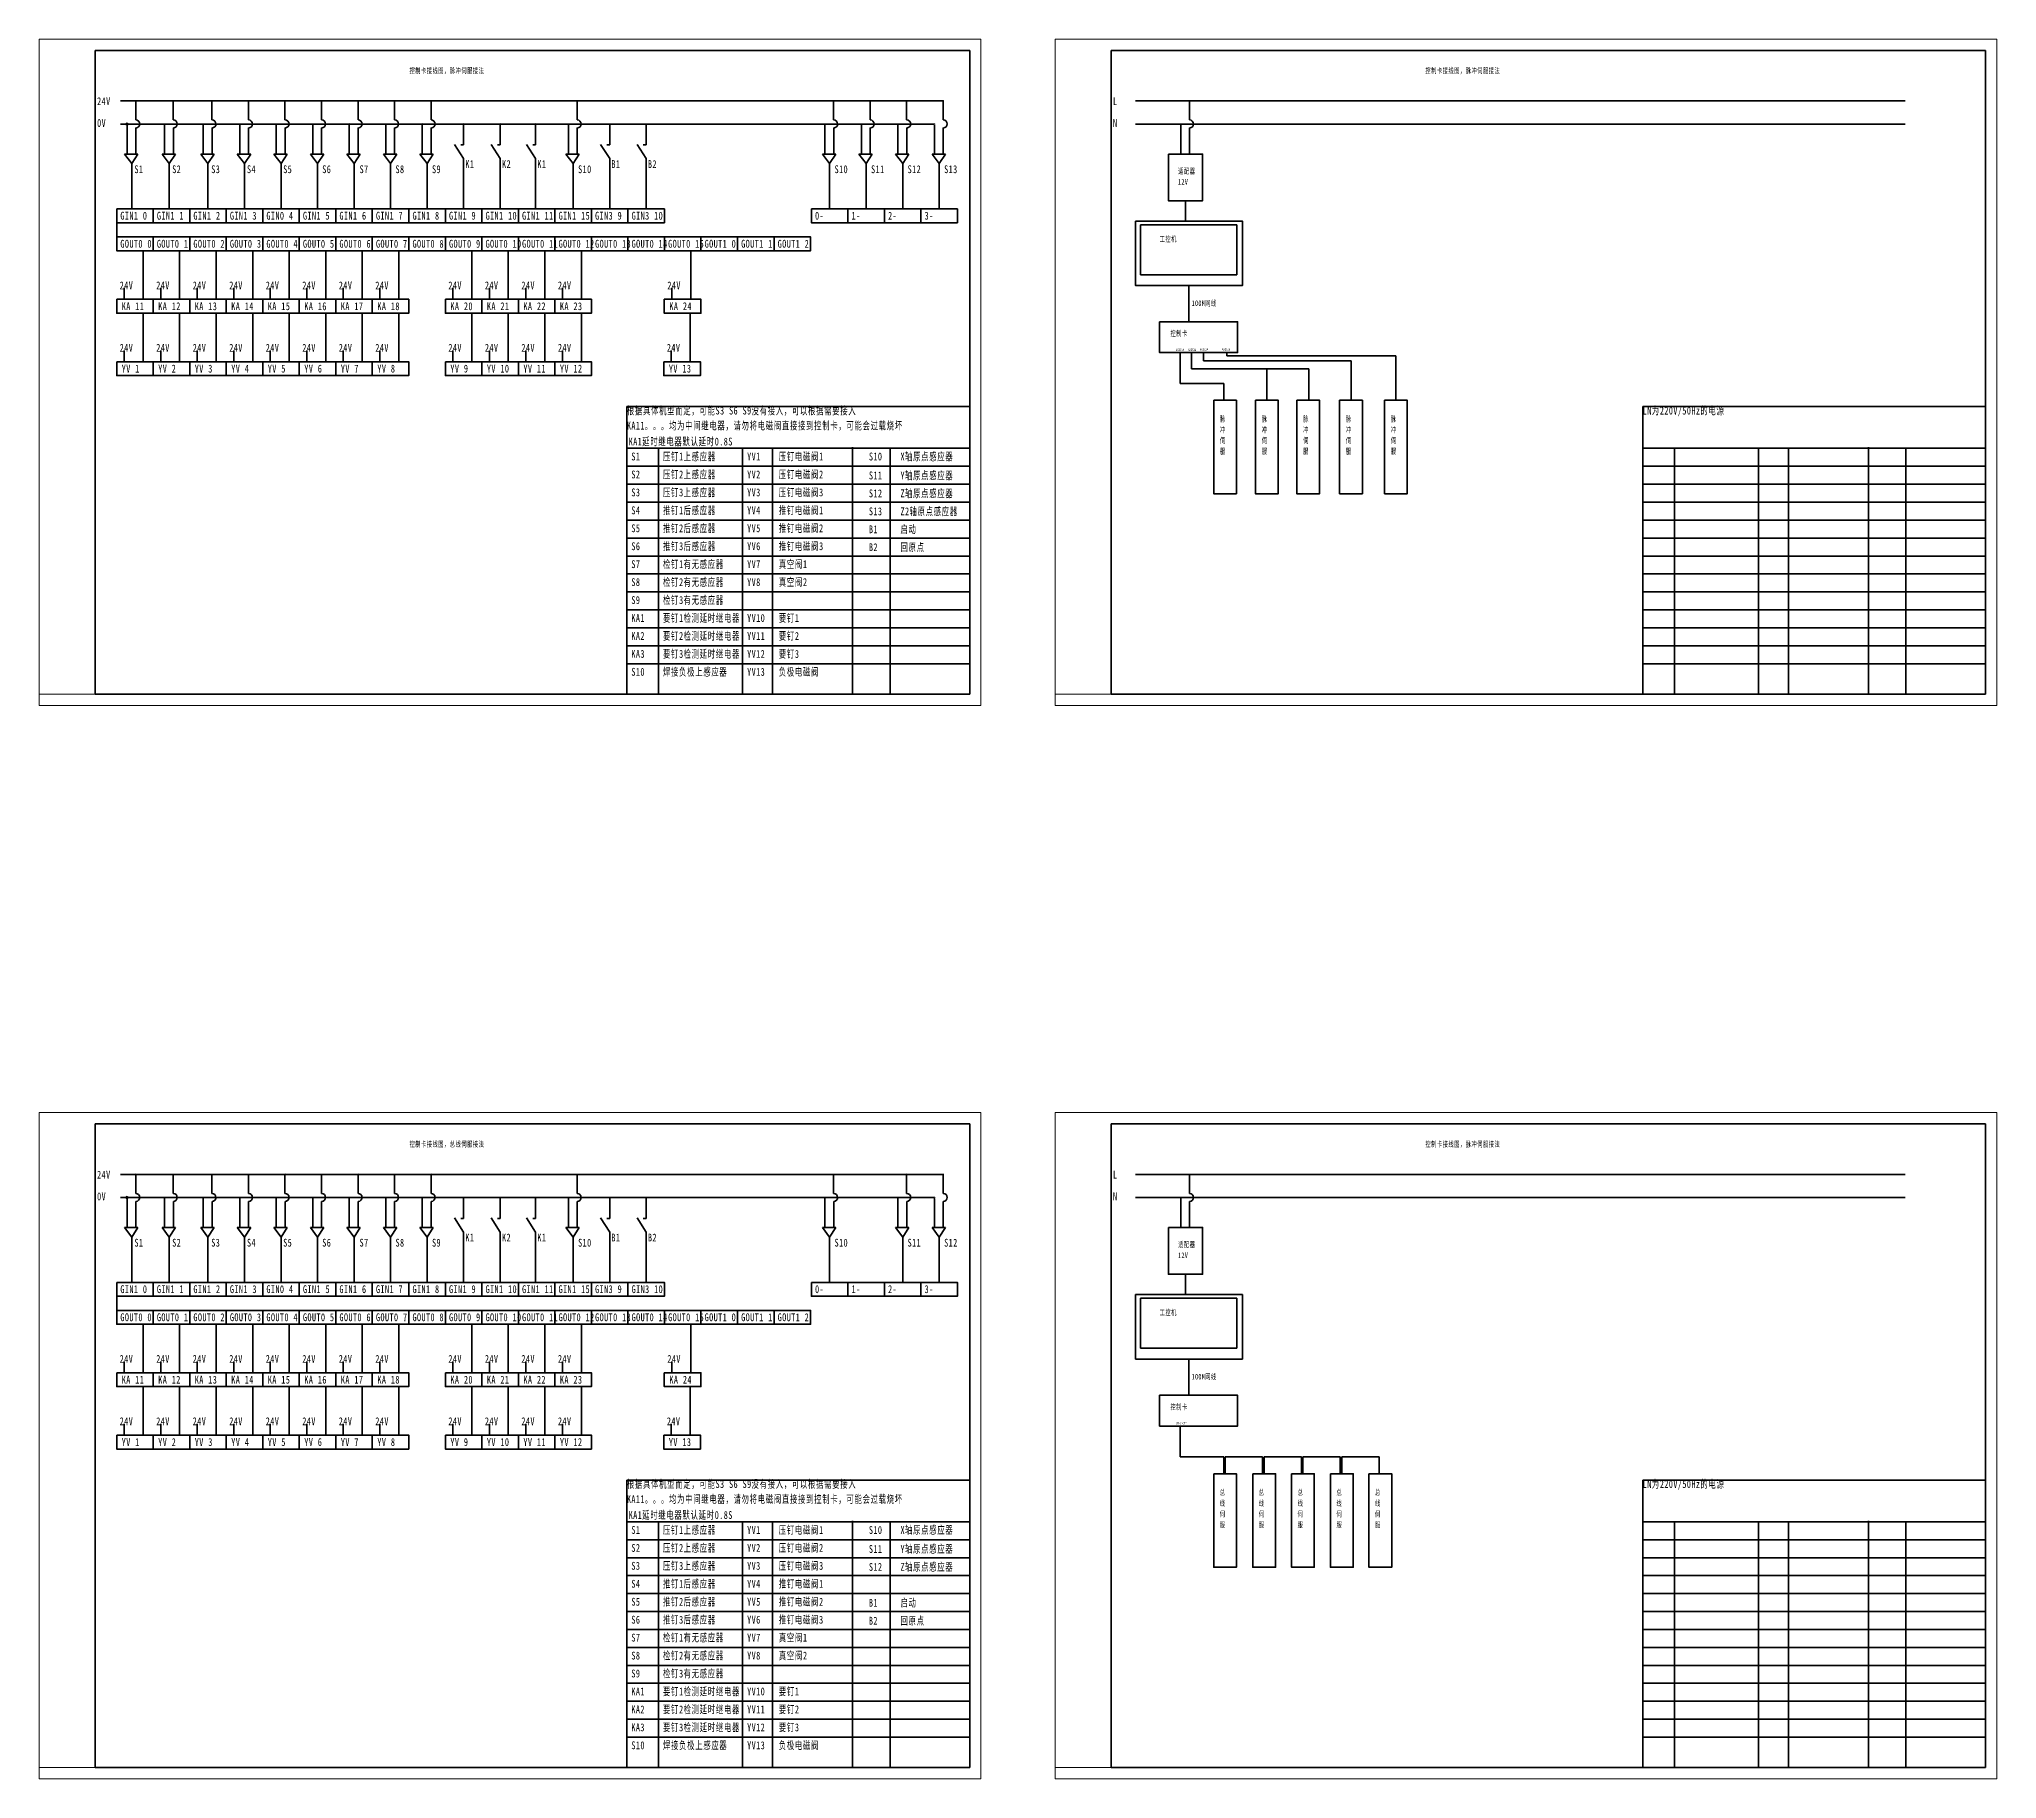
# Model space of a CAD drawing. Header units: millimetres. Extents: x -210 to 663, y -627 to 148.
import ezdxf

# ---------------------------------------------------------------- set-up
doc = ezdxf.new("R2010")
doc.units = ezdxf.units.MM
for name, color, linetype, lineweight in [('尺寸线层', 3, 'Continuous', 18), ('粗实线层', 7, 'Continuous', 35), ('细实线层', 7, 'Continuous', 18)]:
    doc.layers.add(name, color=color, linetype=linetype, lineweight=lineweight)
doc.styles.add('标准', font='', dxfattribs={"width": 0.667})
doc.styles.get('标准').set_extended_font_data('宋体')

msp = doc.modelspace()

# ---------------------------------------------------------------- texts
at = {"layer": '尺寸线层', "attachment_point": 1, "line_spacing_factor": 1.15057, "style": '标准'}
for s, insert, char_height, width in [('\\T1.1;控制卡接线图，脉冲伺服接法', (-44.83, 135.72), 2.5, 118.974), ('\\T1.1;控制卡接线图，脉冲伺服接法', (408.22, 135.72), 2.5, 118.974), ('\\T1.1;24V', (-184.17, 122.58), 3.5, 13.1302), ('\\T1.1;L', (268.88, 122.58), 3.5, 13.1302), ('\\T1.1;0V', (-184.17, 112.91), 3.5, 13.1302), ('\\T1.1;N', (268.88, 112.91), 3.5, 13.1302), ('\\T1.1;S1', (-167.51, 92.27), 3.5, 4.4333), ('\\T1.1;S2', (-150.68, 92.27), 3.5, 4.4333), ('\\T1.1;S3', (-133.26, 92.27), 3.5, 4.4333), ('\\T1.1;S4', (-117.32, 92.27), 3.5, 4.4333), ('\\T1.1;S5', (-101.18, 92.27), 3.5, 4.4333), ('\\T1.1;S6', (-83.76, 92.27), 3.5, 4.4333), ('\\T1.1;S7', (-67.12, 92.27), 3.5, 4.4333), ('\\T1.1;S8', (-51.09, 92.27), 3.5, 4.4333), ('\\T1.1;S9', (-34.8, 92.27), 3.5, 4.4333), ('\\T1.1;K1', (-19.95, 94.57), 3.5, 5.6999), ('\\T1.1;K2', (-3.59, 94.57), 3.5, 5.6999), ('\\T1.1;K1', (12.15, 94.57), 3.5, 5.6999), ('\\T1.1;S10', (30.34, 92.27), 3.5, 4.4333), ('\\T1.1;B1', (45.19, 94.57), 3.5, 5.6999), ('\\T1.1;B2', (61.48, 94.57), 3.5, 5.6999), ('\\T1.1;S10', (144.72, 92.27), 3.5, 4.4333), ('\\T1.1;S11', (161, 92.27), 3.5, 4.4333), ('\\T1.1;S12', (177.29, 92.27), 3.5, 4.4333), ('\\T1.1;S13', (193.58, 92.27), 3.5, 4.4333), ('\\T1.1;适配器12V', (297.91, 90.95), 2.5, 8.9187), ('\\T1.1;GIN1 0', (-173.79, 71.55), 3.5, 16.8962), ('\\T1.1;GIN1 1', (-157.51, 71.55), 3.5, 16.8962), ('\\T1.1;GIN1 2', (-141.22, 71.55), 3.5, 16.8962), ('\\T1.1;GIN1 3', (-124.94, 71.55), 3.5, 16.8962), ('\\T1.1;GIN0 4', (-108.65, 71.55), 3.5, 16.8962), ('\\T1.1;GIN1 5', (-92.37, 71.55), 3.5, 16.8962), ('\\T1.1;GIN1 6', (-76.08, 71.55), 3.5, 16.8962), ('\\T1.1;GIN1 7', (-59.8, 71.55), 3.5, 16.8962), ('\\T1.1;GIN1 8', (-43.51, 71.55), 3.5, 16.8962), ('\\T1.1;GIN1 9', (-27.22, 71.55), 3.5, 16.8962), ('\\T1.1;GIN1 10', (-10.94, 71.55), 3.5, 16.8962), ('\\T1.1;GIN1 11', (5.35, 71.55), 3.5, 16.8962), ('\\T1.1;GIN1 15', (21.63, 71.55), 3.5, 16.8962), ('\\T1.1;GIN3 9', (37.92, 71.55), 3.5, 16.8962), ('\\T1.1;GIN3 10', (54.2, 71.55), 3.5, 16.8962), ('\\T1.1;0-', (136.01, 71.55), 3.5, 16.8962), ('\\T1.1;1-', (152.3, 71.55), 3.5, 16.8962), ('\\T1.1;2-', (168.59, 71.55), 3.5, 16.8962), ('\\T1.1;3-', (184.87, 71.55), 3.5, 16.8962), ('\\T1.1;GOUT0 0', (-173.79, 59.04), 3.5, 16.8962), ('\\T1.1;GOUT0 1', (-157.51, 59.04), 3.5, 16.8962), ('\\T1.1;GOUT0 2', (-141.22, 59.04), 3.5, 16.8962), ('\\T1.1;GOUT0 3', (-124.94, 59.04), 3.5, 16.8962), ('\\T1.1;GOUT0 4', (-108.65, 59.04), 3.5, 16.8962), ('\\T1.1;GOUT0 5', (-92.37, 59.04), 3.5, 16.8962), ('\\T1.1;GOUT0 6', (-76.08, 59.04), 3.5, 16.8962), ('\\T1.1;GOUT0 7', (-59.8, 59.04), 3.5, 16.8962), ('\\T1.1;GOUT0 8', (-43.51, 59.04), 3.5, 16.8962), ('\\T1.1;GOUT0 9', (-27.22, 59.04), 3.5, 16.8962), ('\\T1.1;GOUT0 10', (-10.94, 59.04), 3.5, 16.8962), ('\\T1.1;GOUT0 11', (5.35, 59.04), 3.5, 16.8962), ('\\T1.1;GOUT0 12', (21.63, 59.04), 3.5, 16.8962), ('\\T1.1;GOUT0 13', (37.92, 59.04), 3.5, 16.8962), ('\\T1.1;GOUT0 14', (54.2, 59.04), 3.5, 16.8962), ('\\T1.1;GOUT0 15', (70.49, 59.04), 3.5, 16.8962), ('\\T1.1;GOUT1 0', (86.77, 59.04), 3.5, 16.8962), ('\\T1.1;GOUT1 1', (103.06, 59.04), 3.5, 16.8962), ('\\T1.1;GOUT1 2', (119.35, 59.04), 3.5, 16.8962), ('\\T1.1;工控机', (289.67, 60.64), 2.5, 27.2757), ('\\T1.1;24V', (-174.08, 40.47), 3.5, 4.1619), ('\\T1.1;24V', (-157.79, 40.47), 3.5, 4.1619), ('\\T1.1;24V', (-141.51, 40.47), 3.5, 4.1619), ('\\T1.1;24V', (-125.22, 40.47), 3.5, 4.1619), ('\\T1.1;24V', (-108.94, 40.47), 3.5, 4.1619), ('\\T1.1;24V', (-92.65, 40.47), 3.5, 4.1619), ('\\T1.1;24V', (-76.37, 40.47), 3.5, 4.1619), ('\\T1.1;24V', (-60.08, 40.47), 3.5, 4.1619), ('\\T1.1;24V', (-27.51, 40.47), 3.5, 4.1619), ('\\T1.1;24V', (-11.22, 40.47), 3.5, 4.1619), ('\\T1.1;24V', (5.06, 40.47), 3.5, 4.1619), ('\\T1.1;24V', (21.35, 40.47), 3.5, 4.1619), ('\\T1.1;24V', (70.14, 40.47), 3.5, 4.1619), ('\\T1.1;KA 11', (-173.18, 31.19), 3.5, 14.4276), ('\\T1.1;KA 12', (-156.9, 31.19), 3.5, 14.4276), ('\\T1.1;KA 13', (-140.61, 31.19), 3.5, 14.4276), ('\\T1.1;KA 14', (-124.33, 31.19), 3.5, 14.4276), ('\\T1.1;KA 15', (-108.04, 31.19), 3.5, 14.4276), ('\\T1.1;KA 16', (-91.76, 31.19), 3.5, 14.4276), ('\\T1.1;KA 17', (-75.47, 31.19), 3.5, 14.4276), ('\\T1.1;KA 18', (-59.18, 31.19), 3.5, 14.4276), ('\\T1.1;KA 20', (-26.61, 31.19), 3.5, 14.4276), ('\\T1.1;KA 21', (-10.33, 31.19), 3.5, 14.4276), ('\\T1.1;KA 22', (5.96, 31.19), 3.5, 14.4276), ('\\T1.1;KA 23', (22.24, 31.19), 3.5, 14.4276), ('\\T1.1;KA 24', (71.04, 31.19), 3.5, 14.4276), ('\\T1.1;100M网线', (303.98, 32.05), 2.5, 10.9969), ('\\T1.1;控制卡', (294.52, 18.58), 2.5, 22.3401), ('\\T1.1;24V', (-174.08, 12.66), 3.5, 4.1619), ('\\T1.1;24V', (-157.79, 12.66), 3.5, 4.1619), ('\\T1.1;24V', (-141.51, 12.66), 3.5, 4.1619), ('\\T1.1;24V', (-125.22, 12.66), 3.5, 4.1619), ('\\T1.1;24V', (-108.94, 12.66), 3.5, 4.1619), ('\\T1.1;24V', (-92.65, 12.66), 3.5, 4.1619), ('\\T1.1;24V', (-76.37, 12.66), 3.5, 4.1619), ('\\T1.1;24V', (-60.08, 12.66), 3.5, 4.1619), ('\\T1.1;24V', (-27.51, 12.66), 3.5, 4.1619), ('\\T1.1;24V', (-11.22, 12.66), 3.5, 4.1619), ('\\T1.1;24V', (5.06, 12.66), 3.5, 4.1619), ('\\T1.1;24V', (21.35, 12.66), 3.5, 4.1619), ('\\T1.1;24V', (69.93, 12.66), 3.5, 4.1619), ('\\T1.1;AXIS0A', (296.97, 10.53), 1, 4.6758), ('\\T1.1;AXIS1A', (302.4, 10.54), 1, 4.6758), ('\\T1.1;AXIS2A', (307.68, 10.61), 1, 4.6758), ('\\T1.1;AXIS3A', (317.55, 10.63), 1, 4.6758), ('\\T1.1;YV 1', (-173.18, 3.39), 3.5, 14.4276), ('\\T1.1;YV 2', (-156.9, 3.39), 3.5, 14.4276), ('\\T1.1;YV 3', (-140.61, 3.39), 3.5, 14.4276), ('\\T1.1;YV 4', (-124.33, 3.39), 3.5, 14.4276), ('\\T1.1;YV 5', (-108.04, 3.39), 3.5, 14.4276), ('\\T1.1;YV 6', (-91.76, 3.39), 3.5, 14.4276), ('\\T1.1;YV 7', (-75.47, 3.39), 3.5, 14.4276), ('\\T1.1;YV 8', (-59.18, 3.39), 3.5, 14.4276), ('\\T1.1;YV 9', (-26.61, 3.39), 3.5, 14.4276), ('\\T1.1;YV 10', (-10.33, 3.39), 3.5, 14.4276), ('\\T1.1;YV 11', (5.96, 3.39), 3.5, 14.4276), ('\\T1.1;YV 12', (22.24, 3.39), 3.5, 14.4276), ('\\T1.1;YV 13', (70.82, 3.39), 3.5, 14.4276), ('\\T1.1;根据具体机型而定，可能S3 S6 S9没有接入，可以根据需要接入\\PKA11。。。均为中间继电器，请勿将电磁阀直接接到控制卡，可能会过载烧坏', (52.09, -15.33), 3.5, 149.8142), ('\\T1.1;LN为220V/50Hz的电源', (505.14, -15.33), 3.5, 149.8142), ('\\T1.1;脉冲\\P伺服', (316.58, -19.58), 2.5, 4.1563), ('\\T1.1;脉冲\\P伺服', (335.22, -19.58), 2.5, 4.1563), ('\\T1.1;脉冲\\P伺服', (353.67, -19.58), 2.5, 4.1563), ('\\T1.1;脉冲\\P伺服', (372.76, -19.58), 2.5, 4.1563), ('\\T1.1;脉冲\\P伺服', (392.76, -19.58), 2.5, 4.1563), ('\\T1.1;KA1延时继电器默认延时0.8S', (52.9, -29.13), 3.5, 47.6352), ('\\T1.1;S1', (54.1, -35.8), 3.5, 14.4276), ('\\T1.1;压钉1上感应器', (68.2, -35.8), 3.5, 28.3349), ('\\T1.1;压钉2上感应器', (68.2, -43.8), 3.5, 28.3349), ('\\T1.1;YV1', (105.74, -35.8), 3.5, 14.4276), ('\\T1.1;压钉电磁阀1', (119.84, -35.8), 3.5, 28.3349), ('\\T1.1;压钉电磁阀2', (119.84, -43.8), 3.5, 28.3349), ('\\T1.1;S10', (160.03, -35.8), 3.5, 14.4276), ('\\T1.1;X轴原点感应器', (174.13, -35.8), 3.5, 28.3349), ('\\T1.1;S2', (54.1, -43.8), 3.5, 14.4276), ('\\T1.1;S3', (54.1, -51.8), 3.5, 14.4276), ('\\T1.1;压钉3上感应器', (68.2, -51.8), 3.5, 28.3349), ('\\T1.1;YV2', (105.74, -43.8), 3.5, 14.4276), ('\\T1.1;YV3', (105.74, -51.8), 3.5, 14.4276), ('\\T1.1;压钉电磁阀3', (119.84, -51.8), 3.5, 28.3349), ('\\T1.1;S11', (160.03, -44.25), 3.5, 14.4276), ('\\T1.1;S12', (160.03, -52.25), 3.5, 14.4276), ('\\T1.1;Y轴原点感应器', (174.13, -44.25), 3.5, 28.3349), ('\\T1.1;Z轴原点感应器', (174.13, -52.25), 3.5, 28.3349), ('\\T1.1;S4', (54.1, -59.8), 3.5, 14.4276), ('\\T1.1;推钉1后感应器', (68.2, -59.8), 3.5, 28.3349), ('\\T1.1;YV4', (105.74, -59.8), 3.5, 14.4276), ('\\T1.1;推钉电磁阀1', (119.84, -59.8), 3.5, 28.3349), ('\\T1.1;S13', (160.03, -60.25), 3.5, 14.4276), ('\\T1.1;Z2轴原点感应器', (174.13, -60.25), 3.5, 28.3349), ('\\T1.1;S5', (54.1, -67.8), 3.5, 14.4276), ('\\T1.1;推钉2后感应器', (68.2, -67.8), 3.5, 28.3349), ('\\T1.1;YV5', (105.74, -67.8), 3.5, 14.4276), ('\\T1.1;推钉电磁阀2', (119.84, -67.8), 3.5, 28.3349), ('\\T1.1;B1', (160.03, -68.25), 3.5, 14.4276), ('\\T1.1;启动', (174.13, -68.25), 3.5, 28.3349), ('\\T1.1;S6', (54.1, -75.8), 3.5, 14.4276), ('\\T1.1;推钉3后感应器', (68.2, -75.8), 3.5, 28.3349), ('\\T1.1;YV6', (105.74, -75.8), 3.5, 14.4276), ('\\T1.1;推钉电磁阀3', (119.84, -75.8), 3.5, 28.3349), ('\\T1.1;B2', (160.03, -76.25), 3.5, 14.4276), ('\\T1.1;回原点', (174.13, -76.25), 3.5, 28.3349), ('\\T1.1;S7', (54.1, -83.8), 3.5, 14.4276), ('\\T1.1;检钉1有无感应器', (68.2, -83.8), 3.5, 28.3349), ('\\T1.1;YV7', (105.74, -83.8), 3.5, 14.4276), ('\\T1.1;真空阀1', (119.84, -83.8), 3.5, 28.3349), ('\\T1.1;S8', (54.1, -91.8), 3.5, 14.4276), ('\\T1.1;检钉2有无感应器', (68.2, -91.8), 3.5, 28.3349), ('\\T1.1;YV8', (105.74, -91.8), 3.5, 14.4276), ('\\T1.1;真空阀2', (119.84, -91.8), 3.5, 28.3349), ('\\T1.1;S9', (54.1, -99.8), 3.5, 14.4276), ('\\T1.1;检钉3有无感应器', (68.2, -99.8), 3.5, 28.3349), ('\\T1.1;KA1', (54.1, -107.8), 3.5, 14.4276), ('\\T1.1;要钉1检测延时继电器', (68.2, -107.8), 3.5, 35.1902), ('\\T1.1;YV10', (105.74, -107.8), 3.5, 14.4276), ('\\T1.1;要钉1', (119.84, -107.8), 3.5, 28.3349), ('\\T1.1;KA2', (54.1, -115.8), 3.5, 14.4276), ('\\T1.1;要钉2检测延时继电器', (68.2, -115.8), 3.5, 35.1902), ('\\T1.1;YV11', (105.74, -115.8), 3.5, 14.4276), ('\\T1.1;要钉2', (119.84, -115.8), 3.5, 28.3349), ('\\T1.1;KA3', (54.1, -123.8), 3.5, 14.4276), ('\\T1.1;要钉3检测延时继电器', (68.2, -123.8), 3.5, 35.1902), ('\\T1.1;YV12', (105.74, -123.8), 3.5, 14.4276), ('\\T1.1;要钉3', (119.84, -123.8), 3.5, 28.3349), ('\\T1.1;S10', (54.1, -131.8), 3.5, 14.4276), ('\\T1.1;焊接负极上感应器', (68.2, -131.8), 3.5, 28.3349), ('\\T1.1;YV13', (105.74, -131.8), 3.5, 14.4276), ('\\T1.1;负极电磁阀', (119.84, -131.8), 3.5, 28.3349), ('\\T1.1;控制卡接线图，总线伺服接法', (-44.83, -342.84), 2.5, 118.974), ('\\T1.1;控制卡接线图，脉冲伺服接法', (408.22, -342.84), 2.5, 118.974), ('\\T1.1;24V', (-184.17, -355.98), 3.5, 13.1302), ('\\T1.1;L', (268.88, -355.98), 3.5, 13.1302), ('\\T1.1;0V', (-184.17, -365.65), 3.5, 13.1302), ('\\T1.1;N', (268.88, -365.65), 3.5, 13.1302), ('\\T1.1;K1', (-19.95, -383.99), 3.5, 5.6999), ('\\T1.1;K2', (-3.59, -383.99), 3.5, 5.6999), ('\\T1.1;K1', (12.15, -383.99), 3.5, 5.6999), ('\\T1.1;B1', (45.19, -383.99), 3.5, 5.6999), ('\\T1.1;B2', (61.48, -383.99), 3.5, 5.6999), ('\\T1.1;S1', (-167.51, -386.29), 3.5, 4.4333), ('\\T1.1;S2', (-150.68, -386.29), 3.5, 4.4333), ('\\T1.1;S3', (-133.26, -386.29), 3.5, 4.4333), ('\\T1.1;S4', (-117.32, -386.29), 3.5, 4.4333), ('\\T1.1;S5', (-101.18, -386.29), 3.5, 4.4333), ('\\T1.1;S6', (-83.76, -386.29), 3.5, 4.4333), ('\\T1.1;S7', (-67.12, -386.29), 3.5, 4.4333), ('\\T1.1;S8', (-51.09, -386.29), 3.5, 4.4333), ('\\T1.1;S9', (-34.8, -386.29), 3.5, 4.4333), ('\\T1.1;S10', (30.34, -386.29), 3.5, 4.4333), ('\\T1.1;S10', (144.72, -386.29), 3.5, 4.4333), ('\\T1.1;S11', (177.29, -386.29), 3.5, 4.4333), ('\\T1.1;S12', (193.58, -386.29), 3.5, 4.4333), ('\\T1.1;适配器12V', (297.91, -387.61), 2.5, 8.9187), ('\\T1.1;GIN1 0', (-173.79, -407.01), 3.5, 16.8962), ('\\T1.1;GIN1 1', (-157.51, -407.01), 3.5, 16.8962), ('\\T1.1;GIN1 2', (-141.22, -407.01), 3.5, 16.8962), ('\\T1.1;GIN1 3', (-124.94, -407.01), 3.5, 16.8962), ('\\T1.1;GIN0 4', (-108.65, -407.01), 3.5, 16.8962), ('\\T1.1;GIN1 5', (-92.37, -407.01), 3.5, 16.8962), ('\\T1.1;GIN1 6', (-76.08, -407.01), 3.5, 16.8962), ('\\T1.1;GIN1 7', (-59.8, -407.01), 3.5, 16.8962), ('\\T1.1;GIN1 8', (-43.51, -407.01), 3.5, 16.8962), ('\\T1.1;GIN1 9', (-27.22, -407.01), 3.5, 16.8962), ('\\T1.1;GIN1 10', (-10.94, -407.01), 3.5, 16.8962), ('\\T1.1;GIN1 11', (5.35, -407.01), 3.5, 16.8962), ('\\T1.1;GIN1 15', (21.63, -407.01), 3.5, 16.8962), ('\\T1.1;GIN3 9', (37.92, -407.01), 3.5, 16.8962), ('\\T1.1;GIN3 10', (54.2, -407.01), 3.5, 16.8962), ('\\T1.1;0-', (136.01, -407.01), 3.5, 16.8962), ('\\T1.1;1-', (152.3, -407.01), 3.5, 16.8962), ('\\T1.1;2-', (168.59, -407.01), 3.5, 16.8962), ('\\T1.1;3-', (184.87, -407.01), 3.5, 16.8962), ('\\T1.1;工控机', (289.67, -417.92), 2.5, 27.2757), ('\\T1.1;GOUT0 0', (-173.79, -419.53), 3.5, 16.8962), ('\\T1.1;GOUT0 1', (-157.51, -419.53), 3.5, 16.8962), ('\\T1.1;GOUT0 2', (-141.22, -419.53), 3.5, 16.8962), ('\\T1.1;GOUT0 3', (-124.94, -419.53), 3.5, 16.8962), ('\\T1.1;GOUT0 4', (-108.65, -419.53), 3.5, 16.8962), ('\\T1.1;GOUT0 5', (-92.37, -419.53), 3.5, 16.8962), ('\\T1.1;GOUT0 6', (-76.08, -419.53), 3.5, 16.8962), ('\\T1.1;GOUT0 7', (-59.8, -419.53), 3.5, 16.8962), ('\\T1.1;GOUT0 8', (-43.51, -419.53), 3.5, 16.8962), ('\\T1.1;GOUT0 9', (-27.22, -419.53), 3.5, 16.8962), ('\\T1.1;GOUT0 10', (-10.94, -419.53), 3.5, 16.8962), ('\\T1.1;GOUT0 11', (5.35, -419.53), 3.5, 16.8962), ('\\T1.1;GOUT0 12', (21.63, -419.53), 3.5, 16.8962), ('\\T1.1;GOUT0 13', (37.92, -419.53), 3.5, 16.8962), ('\\T1.1;GOUT0 14', (54.2, -419.53), 3.5, 16.8962), ('\\T1.1;GOUT0 15', (70.49, -419.53), 3.5, 16.8962), ('\\T1.1;GOUT1 0', (86.77, -419.53), 3.5, 16.8962), ('\\T1.1;GOUT1 1', (103.06, -419.53), 3.5, 16.8962), ('\\T1.1;GOUT1 2', (119.35, -419.53), 3.5, 16.8962), ('\\T1.1;24V', (-174.08, -438.09), 3.5, 4.1619), ('\\T1.1;24V', (-157.79, -438.09), 3.5, 4.1619), ('\\T1.1;24V', (-141.51, -438.09), 3.5, 4.1619), ('\\T1.1;24V', (-125.22, -438.09), 3.5, 4.1619), ('\\T1.1;24V', (-108.94, -438.09), 3.5, 4.1619), ('\\T1.1;24V', (-92.65, -438.09), 3.5, 4.1619), ('\\T1.1;24V', (-76.37, -438.09), 3.5, 4.1619), ('\\T1.1;24V', (-60.08, -438.09), 3.5, 4.1619), ('\\T1.1;24V', (-27.51, -438.09), 3.5, 4.1619), ('\\T1.1;24V', (-11.22, -438.09), 3.5, 4.1619), ('\\T1.1;24V', (5.06, -438.09), 3.5, 4.1619), ('\\T1.1;24V', (21.35, -438.09), 3.5, 4.1619), ('\\T1.1;24V', (70.14, -438.09), 3.5, 4.1619), ('\\T1.1;KA 11', (-173.18, -447.37), 3.5, 14.4276), ('\\T1.1;KA 12', (-156.9, -447.37), 3.5, 14.4276), ('\\T1.1;KA 13', (-140.61, -447.37), 3.5, 14.4276), ('\\T1.1;KA 14', (-124.33, -447.37), 3.5, 14.4276), ('\\T1.1;KA 15', (-108.04, -447.37), 3.5, 14.4276), ('\\T1.1;KA 16', (-91.76, -447.37), 3.5, 14.4276), ('\\T1.1;KA 17', (-75.47, -447.37), 3.5, 14.4276), ('\\T1.1;KA 18', (-59.18, -447.37), 3.5, 14.4276), ('\\T1.1;KA 20', (-26.61, -447.37), 3.5, 14.4276), ('\\T1.1;KA 21', (-10.33, -447.37), 3.5, 14.4276), ('\\T1.1;KA 22', (5.96, -447.37), 3.5, 14.4276), ('\\T1.1;KA 23', (22.24, -447.37), 3.5, 14.4276), ('\\T1.1;KA 24', (71.04, -447.37), 3.5, 14.4276), ('\\T1.1;100M网线', (303.98, -446.51), 2.5, 10.9969), ('\\T1.1;控制卡', (294.52, -459.98), 2.5, 22.3401), ('\\T1.1;24V', (-174.08, -465.9), 3.5, 4.1619), ('\\T1.1;24V', (-157.79, -465.9), 3.5, 4.1619), ('\\T1.1;24V', (-141.51, -465.9), 3.5, 4.1619), ('\\T1.1;24V', (-125.22, -465.9), 3.5, 4.1619), ('\\T1.1;24V', (-108.94, -465.9), 3.5, 4.1619), ('\\T1.1;24V', (-92.65, -465.9), 3.5, 4.1619), ('\\T1.1;24V', (-76.37, -465.9), 3.5, 4.1619), ('\\T1.1;24V', (-60.08, -465.9), 3.5, 4.1619), ('\\T1.1;24V', (-27.51, -465.9), 3.5, 4.1619), ('\\T1.1;24V', (-11.22, -465.9), 3.5, 4.1619), ('\\T1.1;24V', (5.06, -465.9), 3.5, 4.1619), ('\\T1.1;24V', (21.35, -465.9), 3.5, 4.1619), ('\\T1.1;24V', (69.93, -465.9), 3.5, 4.1619), ('\\T1.1;ETHERCAT', (296.97, -468.03), 1, 4.6758), ('\\T1.1;YV 1', (-173.18, -475.18), 3.5, 14.4276), ('\\T1.1;YV 2', (-156.9, -475.18), 3.5, 14.4276), ('\\T1.1;YV 3', (-140.61, -475.18), 3.5, 14.4276), ('\\T1.1;YV 4', (-124.33, -475.18), 3.5, 14.4276), ('\\T1.1;YV 5', (-108.04, -475.18), 3.5, 14.4276), ('\\T1.1;YV 6', (-91.76, -475.18), 3.5, 14.4276), ('\\T1.1;YV 7', (-75.47, -475.18), 3.5, 14.4276), ('\\T1.1;YV 8', (-59.18, -475.18), 3.5, 14.4276), ('\\T1.1;YV 9', (-26.61, -475.18), 3.5, 14.4276), ('\\T1.1;YV 10', (-10.33, -475.18), 3.5, 14.4276), ('\\T1.1;YV 11', (5.96, -475.18), 3.5, 14.4276), ('\\T1.1;YV 12', (22.24, -475.18), 3.5, 14.4276), ('\\T1.1;YV 13', (70.82, -475.18), 3.5, 14.4276), ('\\T1.1;根据具体机型而定，可能S3 S6 S9没有接入，可以根据需要接入\\PKA11。。。均为中间继电器，请勿将电磁阀直接接到控制卡，可能会过载烧坏', (52.09, -493.89), 3.5, 149.8142), ('\\T1.1;LN为220V/50Hz的电源', (505.14, -493.89), 3.5, 149.8142), ('\\T1.1;总线\\P伺服', (316.48, -498.14), 2.5, 4.1563), ('\\T1.1;总线\\P伺服', (333.92, -498.14), 2.5, 4.1563), ('\\T1.1;总线\\P伺服', (351.22, -498.14), 2.5, 4.1563), ('\\T1.1;总线\\P伺服', (368.56, -498.14), 2.5, 4.1563), ('\\T1.1;总线\\P伺服', (385.73, -498.14), 2.5, 4.1563), ('\\T1.1;KA1延时继电器默认延时0.8S', (52.9, -507.69), 3.5, 47.6352), ('\\T1.1;S1', (54.1, -514.36), 3.5, 14.4276), ('\\T1.1;压钉1上感应器', (68.2, -514.36), 3.5, 28.3349), ('\\T1.1;YV1', (105.74, -514.36), 3.5, 14.4276), ('\\T1.1;压钉电磁阀1', (119.84, -514.36), 3.5, 28.3349), ('\\T1.1;S10', (160.03, -514.36), 3.5, 14.4276), ('\\T1.1;X轴原点感应器', (174.13, -514.36), 3.5, 28.3349), ('\\T1.1;S2', (54.1, -522.36), 3.5, 14.4276), ('\\T1.1;压钉2上感应器', (68.2, -522.36), 3.5, 28.3349), ('\\T1.1;YV2', (105.74, -522.36), 3.5, 14.4276), ('\\T1.1;压钉电磁阀2', (119.84, -522.36), 3.5, 28.3349), ('\\T1.1;S11', (160.03, -522.82), 3.5, 14.4276), ('\\T1.1;Y轴原点感应器', (174.13, -522.82), 3.5, 28.3349), ('\\T1.1;S3', (54.1, -530.36), 3.5, 14.4276), ('\\T1.1;压钉3上感应器', (68.2, -530.36), 3.5, 28.3349), ('\\T1.1;YV3', (105.74, -530.36), 3.5, 14.4276), ('\\T1.1;压钉电磁阀3', (119.84, -530.36), 3.5, 28.3349), ('\\T1.1;S12', (160.03, -530.82), 3.5, 14.4276), ('\\T1.1;Z轴原点感应器', (174.13, -530.82), 3.5, 28.3349), ('\\T1.1;S4', (54.1, -538.36), 3.5, 14.4276), ('\\T1.1;推钉1后感应器', (68.2, -538.36), 3.5, 28.3349), ('\\T1.1;YV4', (105.74, -538.36), 3.5, 14.4276), ('\\T1.1;推钉电磁阀1', (119.84, -538.36), 3.5, 28.3349), ('\\T1.1;S5', (54.1, -546.36), 3.5, 14.4276), ('\\T1.1;推钉2后感应器', (68.2, -546.36), 3.5, 28.3349), ('\\T1.1;YV5', (105.74, -546.36), 3.5, 14.4276), ('\\T1.1;推钉电磁阀2', (119.84, -546.36), 3.5, 28.3349), ('\\T1.1;B1', (160.03, -546.82), 3.5, 14.4276), ('\\T1.1;启动', (174.13, -546.82), 3.5, 28.3349), ('\\T1.1;S6', (54.1, -554.36), 3.5, 14.4276), ('\\T1.1;推钉3后感应器', (68.2, -554.36), 3.5, 28.3349), ('\\T1.1;YV6', (105.74, -554.36), 3.5, 14.4276), ('\\T1.1;推钉电磁阀3', (119.84, -554.36), 3.5, 28.3349), ('\\T1.1;B2', (160.03, -554.82), 3.5, 14.4276), ('\\T1.1;回原点', (174.13, -554.82), 3.5, 28.3349), ('\\T1.1;S7', (54.1, -562.36), 3.5, 14.4276), ('\\T1.1;检钉1有无感应器', (68.2, -562.36), 3.5, 28.3349), ('\\T1.1;YV7', (105.74, -562.36), 3.5, 14.4276), ('\\T1.1;真空阀1', (119.84, -562.36), 3.5, 28.3349), ('\\T1.1;S8', (54.1, -570.36), 3.5, 14.4276), ('\\T1.1;检钉2有无感应器', (68.2, -570.36), 3.5, 28.3349), ('\\T1.1;YV8', (105.74, -570.36), 3.5, 14.4276), ('\\T1.1;真空阀2', (119.84, -570.36), 3.5, 28.3349), ('\\T1.1;S9', (54.1, -578.36), 3.5, 14.4276), ('\\T1.1;检钉3有无感应器', (68.2, -578.36), 3.5, 28.3349), ('\\T1.1;KA1', (54.1, -586.36), 3.5, 14.4276), ('\\T1.1;要钉1检测延时继电器', (68.2, -586.36), 3.5, 35.1902), ('\\T1.1;YV10', (105.74, -586.36), 3.5, 14.4276), ('\\T1.1;要钉1', (119.84, -586.36), 3.5, 28.3349), ('\\T1.1;KA2', (54.1, -594.36), 3.5, 14.4276), ('\\T1.1;KA3', (54.1, -602.36), 3.5, 14.4276), ('\\T1.1;要钉2检测延时继电器', (68.2, -594.36), 3.5, 35.1902), ('\\T1.1;要钉3检测延时继电器', (68.2, -602.36), 3.5, 35.1902), ('\\T1.1;YV11', (105.74, -594.36), 3.5, 14.4276), ('\\T1.1;YV12', (105.74, -602.36), 3.5, 14.4276), ('\\T1.1;要钉2', (119.84, -594.36), 3.5, 28.3349), ('\\T1.1;要钉3', (119.84, -602.36), 3.5, 28.3349), ('\\T1.1;S10', (54.1, -610.36), 3.5, 14.4276), ('\\T1.1;焊接负极上感应器', (68.2, -610.36), 3.5, 28.3349), ('\\T1.1;YV13', (105.74, -610.36), 3.5, 14.4276), ('\\T1.1;负极电磁阀', (119.84, -610.36), 3.5, 28.3349)]:
    msp.add_mtext(s, dxfattribs=dict(at, insert=insert, char_height=char_height, width=width))

# ---------------------------------------------------------------- hatches: boundary and pattern name
at = {"layer": '粗实线层'}
h = msp.add_hatch(color=256, dxfattribs=at)
edge = h.paths.add_edge_path(flags=0)
edge.add_arc((-166.94, 120.97), 0.408, 153.64131, 180, ccw=False)
edge.add_arc((-166.94, 120.97), 0.408, 0, 153.64131, ccw=False)
edge.add_line((-166.53, 120.97), (-167.34, 120.97))
edge = h.paths.add_edge_path(flags=0)
edge.add_arc((-166.94, 120.97), 0.408, 199.9442, 270, ccw=False)
edge.add_arc((-166.94, 120.97), 0.408, 180, 199.9442, ccw=False)
edge.add_line((-167.34, 120.97), (-166.53, 120.97))
edge.add_arc((-166.94, 120.97), 0.408, -90, 0, ccw=False)
h = msp.add_hatch(color=256, dxfattribs=at)
edge = h.paths.add_edge_path(flags=0)
edge.add_arc((-150.21, 120.97), 0.408, 153.64131, 180, ccw=False)
edge.add_arc((-150.21, 120.97), 0.408, 0, 153.64131, ccw=False)
edge.add_line((-149.8, 120.97), (-150.62, 120.97))
edge = h.paths.add_edge_path(flags=0)
edge.add_arc((-150.21, 120.97), 0.408, 199.9442, 270, ccw=False)
edge.add_arc((-150.21, 120.97), 0.408, 180, 199.9442, ccw=False)
edge.add_line((-150.62, 120.97), (-149.8, 120.97))
edge.add_arc((-150.21, 120.97), 0.408, -90, 0, ccw=False)
h = msp.add_hatch(color=256, dxfattribs=at)
edge = h.paths.add_edge_path(flags=0)
edge.add_arc((-132.95, 120.97), 0.408, 153.64131, 180, ccw=False)
edge.add_arc((-132.95, 120.97), 0.408, 0, 153.64131, ccw=False)
edge.add_line((-132.54, 120.97), (-133.35, 120.97))
edge = h.paths.add_edge_path(flags=0)
edge.add_arc((-132.95, 120.97), 0.408, 199.9442, 270, ccw=False)
edge.add_arc((-132.95, 120.97), 0.408, 180, 199.9442, ccw=False)
edge.add_line((-133.35, 120.97), (-132.54, 120.97))
edge.add_arc((-132.95, 120.97), 0.408, -90, 0, ccw=False)
h = msp.add_hatch(color=256, dxfattribs=at)
edge = h.paths.add_edge_path(flags=0)
edge.add_arc((-116.66, 120.97), 0.408, 153.64131, 180, ccw=False)
edge.add_arc((-116.66, 120.97), 0.408, 0, 153.64131, ccw=False)
edge.add_line((-116.25, 120.97), (-117.07, 120.97))
edge = h.paths.add_edge_path(flags=0)
edge.add_arc((-116.66, 120.97), 0.408, 199.9442, 270, ccw=False)
edge.add_arc((-116.66, 120.97), 0.408, 180, 199.9442, ccw=False)
edge.add_line((-117.07, 120.97), (-116.25, 120.97))
edge.add_arc((-116.66, 120.97), 0.408, -90, 0, ccw=False)
h = msp.add_hatch(color=256, dxfattribs=at)
edge = h.paths.add_edge_path(flags=0)
edge.add_arc((-100.38, 120.97), 0.408, 153.64131, 180, ccw=False)
edge.add_arc((-100.38, 120.97), 0.408, 0, 153.64131, ccw=False)
edge.add_line((-99.97, 120.97), (-100.78, 120.97))
edge = h.paths.add_edge_path(flags=0)
edge.add_arc((-100.38, 120.97), 0.408, 199.9442, 270, ccw=False)
edge.add_arc((-100.38, 120.97), 0.408, 180, 199.9442, ccw=False)
edge.add_line((-100.78, 120.97), (-99.97, 120.97))
edge.add_arc((-100.38, 120.97), 0.408, -90, 0, ccw=False)
h = msp.add_hatch(color=256, dxfattribs=at)
edge = h.paths.add_edge_path(flags=0)
edge.add_arc((-84.09, 120.97), 0.408, 153.64131, 180, ccw=False)
edge.add_arc((-84.09, 120.97), 0.408, 0, 153.64131, ccw=False)
edge.add_line((-83.68, 120.97), (-84.5, 120.97))
edge = h.paths.add_edge_path(flags=0)
edge.add_arc((-84.09, 120.97), 0.408, 199.9442, 270, ccw=False)
edge.add_arc((-84.09, 120.97), 0.408, 180, 199.9442, ccw=False)
edge.add_line((-84.5, 120.97), (-83.68, 120.97))
edge.add_arc((-84.09, 120.97), 0.408, -90, 0, ccw=False)
h = msp.add_hatch(color=256, dxfattribs=at)
edge = h.paths.add_edge_path(flags=0)
edge.add_arc((-67.8, 120.97), 0.408, 153.64131, 180, ccw=False)
edge.add_arc((-67.8, 120.97), 0.408, 0, 153.64131, ccw=False)
edge.add_line((-67.4, 120.97), (-68.21, 120.97))
edge = h.paths.add_edge_path(flags=0)
edge.add_arc((-67.8, 120.97), 0.408, 199.9442, 270, ccw=False)
edge.add_arc((-67.8, 120.97), 0.408, 180, 199.9442, ccw=False)
edge.add_line((-68.21, 120.97), (-67.4, 120.97))
edge.add_arc((-67.8, 120.97), 0.408, -90, 0, ccw=False)
h = msp.add_hatch(color=256, dxfattribs=at)
edge = h.paths.add_edge_path(flags=0)
edge.add_arc((-51.52, 120.97), 0.408, 153.64131, 180, ccw=False)
edge.add_arc((-51.52, 120.97), 0.408, 0, 153.64131, ccw=False)
edge.add_line((-51.11, 120.97), (-51.93, 120.97))
edge = h.paths.add_edge_path(flags=0)
edge.add_arc((-51.52, 120.97), 0.408, 199.9442, 270, ccw=False)
edge.add_arc((-51.52, 120.97), 0.408, 180, 199.9442, ccw=False)
edge.add_line((-51.93, 120.97), (-51.11, 120.97))
edge.add_arc((-51.52, 120.97), 0.408, -90, 0, ccw=False)
h = msp.add_hatch(color=256, dxfattribs=at)
edge = h.paths.add_edge_path(flags=0)
edge.add_arc((-35.23, 120.97), 0.408, 153.64131, 180, ccw=False)
edge.add_arc((-35.23, 120.97), 0.408, 0, 153.64131, ccw=False)
edge.add_line((-34.82, 120.97), (-35.64, 120.97))
edge = h.paths.add_edge_path(flags=0)
edge.add_arc((-35.23, 120.97), 0.408, 199.9442, 270, ccw=False)
edge.add_arc((-35.23, 120.97), 0.408, 180, 199.9442, ccw=False)
edge.add_line((-35.64, 120.97), (-34.82, 120.97))
edge.add_arc((-35.23, 120.97), 0.408, -90, 0, ccw=False)
h = msp.add_hatch(color=256, dxfattribs=at)
edge = h.paths.add_edge_path(flags=0)
edge.add_arc((29.91, 120.97), 0.408, 153.64131, 180, ccw=False)
edge.add_arc((29.91, 120.97), 0.408, 0, 153.64131, ccw=False)
edge.add_line((30.32, 120.97), (29.5, 120.97))
edge = h.paths.add_edge_path(flags=0)
edge.add_arc((29.91, 120.97), 0.408, 199.9442, 270, ccw=False)
edge.add_arc((29.91, 120.97), 0.408, 180, 199.9442, ccw=False)
edge.add_line((29.5, 120.97), (30.32, 120.97))
edge.add_arc((29.91, 120.97), 0.408, -90, 0, ccw=False)
h = msp.add_hatch(color=256, dxfattribs=at)
edge = h.paths.add_edge_path(flags=0)
edge.add_arc((144.28, 120.97), 0.408, 153.64131, 180, ccw=False)
edge.add_arc((144.28, 120.97), 0.408, 0, 153.64131, ccw=False)
edge.add_line((144.69, 120.97), (143.87, 120.97))
edge = h.paths.add_edge_path(flags=0)
edge.add_arc((144.28, 120.97), 0.408, 199.9442, 270, ccw=False)
edge.add_arc((144.28, 120.97), 0.408, 180, 199.9442, ccw=False)
edge.add_line((143.87, 120.97), (144.69, 120.97))
edge.add_arc((144.28, 120.97), 0.408, -90, 0, ccw=False)
h = msp.add_hatch(color=256, dxfattribs=at)
edge = h.paths.add_edge_path(flags=0)
edge.add_arc((160.58, 120.97), 0.408, 153.64131, 180, ccw=False)
edge.add_arc((160.58, 120.97), 0.408, 0, 153.64131, ccw=False)
edge.add_line((160.98, 120.97), (160.17, 120.97))
edge = h.paths.add_edge_path(flags=0)
edge.add_arc((160.58, 120.97), 0.408, 199.9442, 270, ccw=False)
edge.add_arc((160.58, 120.97), 0.408, 180, 199.9442, ccw=False)
edge.add_line((160.17, 120.97), (160.98, 120.97))
edge.add_arc((160.58, 120.97), 0.408, -90, 0, ccw=False)
h = msp.add_hatch(color=256, dxfattribs=at)
edge = h.paths.add_edge_path(flags=0)
edge.add_arc((176.86, 120.97), 0.408, 153.64131, 180, ccw=False)
edge.add_arc((176.86, 120.97), 0.408, 0, 153.64131, ccw=False)
edge.add_line((177.27, 120.97), (176.45, 120.97))
edge = h.paths.add_edge_path(flags=0)
edge.add_arc((176.86, 120.97), 0.408, 199.9442, 270, ccw=False)
edge.add_arc((176.86, 120.97), 0.408, 180, 199.9442, ccw=False)
edge.add_line((176.45, 120.97), (177.27, 120.97))
edge.add_arc((176.86, 120.97), 0.408, -90, 0, ccw=False)
h = msp.add_hatch(color=256, dxfattribs=at)
edge = h.paths.add_edge_path(flags=0)
edge.add_arc((193.15, 120.97), 0.408, 153.64131, 180, ccw=False)
edge.add_arc((193.15, 120.97), 0.408, 0, 153.64131, ccw=False)
edge.add_line((193.56, 120.97), (192.74, 120.97))
edge = h.paths.add_edge_path(flags=0)
edge.add_arc((193.15, 120.97), 0.408, 199.9442, 270, ccw=False)
edge.add_arc((193.15, 120.97), 0.408, 180, 199.9442, ccw=False)
edge.add_line((192.74, 120.97), (193.56, 120.97))
edge.add_arc((193.15, 120.97), 0.408, -90, 0, ccw=False)
h = msp.add_hatch(color=256, dxfattribs=at)
edge = h.paths.add_edge_path(flags=0)
edge.add_arc((302.98, 120.97), 0.408, 153.64131, 180, ccw=False)
edge.add_arc((302.98, 120.97), 0.408, 0, 153.64131, ccw=False)
edge.add_line((303.39, 120.97), (302.57, 120.97))
edge = h.paths.add_edge_path(flags=0)
edge.add_arc((302.98, 120.97), 0.408, 199.9442, 270, ccw=False)
edge.add_arc((302.98, 120.97), 0.408, 180, 199.9442, ccw=False)
edge.add_line((302.57, 120.97), (303.39, 120.97))
edge.add_arc((302.98, 120.97), 0.408, -90, 0, ccw=False)
h = msp.add_hatch(color=256, dxfattribs=at)
edge = h.paths.add_edge_path(flags=0)
edge.add_arc((-170.82, 110.66), 0.408, 153.64131, 180, ccw=False)
edge.add_arc((-170.82, 110.66), 0.408, 0, 153.64131, ccw=False)
edge.add_line((-170.41, 110.66), (-171.23, 110.66))
edge = h.paths.add_edge_path(flags=0)
edge.add_arc((-170.82, 110.66), 0.408, 199.9442, 270, ccw=False)
edge.add_arc((-170.82, 110.66), 0.408, 180, 199.9442, ccw=False)
edge.add_line((-171.23, 110.66), (-170.41, 110.66))
edge.add_arc((-170.82, 110.66), 0.408, -90, 0, ccw=False)
h = msp.add_hatch(color=256, dxfattribs=at)
edge = h.paths.add_edge_path(flags=0)
edge.add_arc((-154.09, 110.66), 0.408, 153.64131, 180, ccw=False)
edge.add_arc((-154.09, 110.66), 0.408, 0, 153.64131, ccw=False)
edge.add_line((-153.68, 110.66), (-154.5, 110.66))
edge = h.paths.add_edge_path(flags=0)
edge.add_arc((-154.09, 110.66), 0.408, 199.9442, 270, ccw=False)
edge.add_arc((-154.09, 110.66), 0.408, 180, 199.9442, ccw=False)
edge.add_line((-154.5, 110.66), (-153.68, 110.66))
edge.add_arc((-154.09, 110.66), 0.408, -90, 0, ccw=False)
h = msp.add_hatch(color=256, dxfattribs=at)
edge = h.paths.add_edge_path(flags=0)
edge.add_arc((-136.83, 110.66), 0.408, 153.64131, 180, ccw=False)
edge.add_arc((-136.83, 110.66), 0.408, 0, 153.64131, ccw=False)
edge.add_line((-136.42, 110.66), (-137.24, 110.66))
edge = h.paths.add_edge_path(flags=0)
edge.add_arc((-136.83, 110.66), 0.408, 199.9442, 270, ccw=False)
edge.add_arc((-136.83, 110.66), 0.408, 180, 199.9442, ccw=False)
edge.add_line((-137.24, 110.66), (-136.42, 110.66))
edge.add_arc((-136.83, 110.66), 0.408, -90, 0, ccw=False)
h = msp.add_hatch(color=256, dxfattribs=at)
edge = h.paths.add_edge_path(flags=0)
edge.add_arc((-120.54, 110.66), 0.408, 153.64131, 180, ccw=False)
edge.add_arc((-120.54, 110.66), 0.408, 0, 153.64131, ccw=False)
edge.add_line((-120.14, 110.66), (-120.95, 110.66))
edge = h.paths.add_edge_path(flags=0)
edge.add_arc((-120.54, 110.66), 0.408, 199.9442, 270, ccw=False)
edge.add_arc((-120.54, 110.66), 0.408, 180, 199.9442, ccw=False)
edge.add_line((-120.95, 110.66), (-120.14, 110.66))
edge.add_arc((-120.54, 110.66), 0.408, -90, 0, ccw=False)
h = msp.add_hatch(color=256, dxfattribs=at)
edge = h.paths.add_edge_path(flags=0)
edge.add_arc((-104.26, 110.66), 0.408, 153.64131, 180, ccw=False)
edge.add_arc((-104.26, 110.66), 0.408, 0, 153.64131, ccw=False)
edge.add_line((-103.85, 110.66), (-104.67, 110.66))
edge = h.paths.add_edge_path(flags=0)
edge.add_arc((-104.26, 110.66), 0.408, 199.9442, 270, ccw=False)
edge.add_arc((-104.26, 110.66), 0.408, 180, 199.9442, ccw=False)
edge.add_line((-104.67, 110.66), (-103.85, 110.66))
edge.add_arc((-104.26, 110.66), 0.408, -90, 0, ccw=False)
h = msp.add_hatch(color=256, dxfattribs=at)
edge = h.paths.add_edge_path(flags=0)
edge.add_arc((-87.97, 110.66), 0.408, 153.64131, 180, ccw=False)
edge.add_arc((-87.97, 110.66), 0.408, 0, 153.64131, ccw=False)
edge.add_line((-87.56, 110.66), (-88.38, 110.66))
edge = h.paths.add_edge_path(flags=0)
edge.add_arc((-87.97, 110.66), 0.408, 199.9442, 270, ccw=False)
edge.add_arc((-87.97, 110.66), 0.408, 180, 199.9442, ccw=False)
edge.add_line((-88.38, 110.66), (-87.56, 110.66))
edge.add_arc((-87.97, 110.66), 0.408, -90, 0, ccw=False)
h = msp.add_hatch(color=256, dxfattribs=at)
edge = h.paths.add_edge_path(flags=0)
edge.add_arc((-71.69, 110.66), 0.408, 153.64131, 180, ccw=False)
edge.add_arc((-71.69, 110.66), 0.408, 0, 153.64131, ccw=False)
edge.add_line((-71.28, 110.66), (-72.1, 110.66))
edge = h.paths.add_edge_path(flags=0)
edge.add_arc((-71.69, 110.66), 0.408, 199.9442, 270, ccw=False)
edge.add_arc((-71.69, 110.66), 0.408, 180, 199.9442, ccw=False)
edge.add_line((-72.1, 110.66), (-71.28, 110.66))
edge.add_arc((-71.69, 110.66), 0.408, -90, 0, ccw=False)
h = msp.add_hatch(color=256, dxfattribs=at)
edge = h.paths.add_edge_path(flags=0)
edge.add_arc((-55.4, 110.66), 0.408, 153.64131, 180, ccw=False)
edge.add_arc((-55.4, 110.66), 0.408, 0, 153.64131, ccw=False)
edge.add_line((-54.99, 110.66), (-55.81, 110.66))
edge = h.paths.add_edge_path(flags=0)
edge.add_arc((-55.4, 110.66), 0.408, 199.9442, 270, ccw=False)
edge.add_arc((-55.4, 110.66), 0.408, 180, 199.9442, ccw=False)
edge.add_line((-55.81, 110.66), (-54.99, 110.66))
edge.add_arc((-55.4, 110.66), 0.408, -90, 0, ccw=False)
h = msp.add_hatch(color=256, dxfattribs=at)
edge = h.paths.add_edge_path(flags=0)
edge.add_arc((-39.12, 110.66), 0.408, 153.64131, 180, ccw=False)
edge.add_arc((-39.12, 110.66), 0.408, 0, 153.64131, ccw=False)
edge.add_line((-38.71, 110.66), (-39.52, 110.66))
edge = h.paths.add_edge_path(flags=0)
edge.add_arc((-39.12, 110.66), 0.408, 199.9442, 270, ccw=False)
edge.add_arc((-39.12, 110.66), 0.408, 180, 199.9442, ccw=False)
edge.add_line((-39.52, 110.66), (-38.71, 110.66))
edge.add_arc((-39.12, 110.66), 0.408, -90, 0, ccw=False)
h = msp.add_hatch(color=256, dxfattribs=at)
edge = h.paths.add_edge_path(flags=0)
edge.add_arc((-20.73, 110.67), 0.408, 153.64131, 180, ccw=False)
edge.add_arc((-20.73, 110.67), 0.408, 0, 153.64131, ccw=False)
edge.add_line((-20.32, 110.67), (-21.14, 110.67))
edge = h.paths.add_edge_path(flags=0)
edge.add_arc((-20.73, 110.67), 0.408, 199.9442, 270, ccw=False)
edge.add_arc((-20.73, 110.67), 0.408, 180, 199.9442, ccw=False)
edge.add_line((-21.14, 110.67), (-20.32, 110.67))
edge.add_arc((-20.73, 110.67), 0.408, -90, 0, ccw=False)
h = msp.add_hatch(color=256, dxfattribs=at)
edge = h.paths.add_edge_path(flags=0)
edge.add_arc((-4.38, 110.67), 0.408, 153.64131, 180, ccw=False)
edge.add_arc((-4.38, 110.67), 0.408, 0, 153.64131, ccw=False)
edge.add_line((-3.97, 110.67), (-4.78, 110.67))
edge = h.paths.add_edge_path(flags=0)
edge.add_arc((-4.38, 110.67), 0.408, 199.9442, 270, ccw=False)
edge.add_arc((-4.38, 110.67), 0.408, 180, 199.9442, ccw=False)
edge.add_line((-4.78, 110.67), (-3.97, 110.67))
edge.add_arc((-4.38, 110.67), 0.408, -90, 0, ccw=False)
h = msp.add_hatch(color=256, dxfattribs=at)
edge = h.paths.add_edge_path(flags=0)
edge.add_arc((11.37, 110.67), 0.408, 153.64131, 180, ccw=False)
edge.add_arc((11.37, 110.67), 0.408, 0, 153.64131, ccw=False)
edge.add_line((11.78, 110.67), (10.96, 110.67))
edge = h.paths.add_edge_path(flags=0)
edge.add_arc((11.37, 110.67), 0.408, 199.9442, 270, ccw=False)
edge.add_arc((11.37, 110.67), 0.408, 180, 199.9442, ccw=False)
edge.add_line((10.96, 110.67), (11.78, 110.67))
edge.add_arc((11.37, 110.67), 0.408, -90, 0, ccw=False)
h = msp.add_hatch(color=256, dxfattribs=at)
edge = h.paths.add_edge_path(flags=0)
edge.add_arc((26.03, 110.66), 0.408, 153.64131, 180, ccw=False)
edge.add_arc((26.03, 110.66), 0.408, 0, 153.64131, ccw=False)
edge.add_line((26.43, 110.66), (25.62, 110.66))
edge = h.paths.add_edge_path(flags=0)
edge.add_arc((26.03, 110.66), 0.408, 199.9442, 270, ccw=False)
edge.add_arc((26.03, 110.66), 0.408, 180, 199.9442, ccw=False)
edge.add_line((25.62, 110.66), (26.43, 110.66))
edge.add_arc((26.03, 110.66), 0.408, -90, 0, ccw=False)
h = msp.add_hatch(color=256, dxfattribs=at)
edge = h.paths.add_edge_path(flags=0)
edge.add_arc((140.41, 110.66), 0.408, 153.64131, 180, ccw=False)
edge.add_arc((140.41, 110.66), 0.408, 0, 153.64131, ccw=False)
edge.add_line((140.82, 110.66), (140, 110.66))
edge = h.paths.add_edge_path(flags=0)
edge.add_arc((140.41, 110.66), 0.408, 199.9442, 270, ccw=False)
edge.add_arc((140.41, 110.66), 0.408, 180, 199.9442, ccw=False)
edge.add_line((140, 110.66), (140.82, 110.66))
edge.add_arc((140.41, 110.66), 0.408, -90, 0, ccw=False)
h = msp.add_hatch(color=256, dxfattribs=at)
edge = h.paths.add_edge_path(flags=0)
edge.add_arc((156.69, 110.66), 0.408, 153.64131, 180, ccw=False)
edge.add_arc((156.69, 110.66), 0.408, 0, 153.64131, ccw=False)
edge.add_line((157.1, 110.66), (156.29, 110.66))
edge = h.paths.add_edge_path(flags=0)
edge.add_arc((156.69, 110.66), 0.408, 199.9442, 270, ccw=False)
edge.add_arc((156.69, 110.66), 0.408, 180, 199.9442, ccw=False)
edge.add_line((156.29, 110.66), (157.1, 110.66))
edge.add_arc((156.69, 110.66), 0.408, -90, 0, ccw=False)
h = msp.add_hatch(color=256, dxfattribs=at)
edge = h.paths.add_edge_path(flags=0)
edge.add_arc((172.98, 110.66), 0.408, 153.64131, 180, ccw=False)
edge.add_arc((172.98, 110.66), 0.408, 0, 153.64131, ccw=False)
edge.add_line((173.39, 110.66), (172.57, 110.66))
edge = h.paths.add_edge_path(flags=0)
edge.add_arc((172.98, 110.66), 0.408, 199.9442, 270, ccw=False)
edge.add_arc((172.98, 110.66), 0.408, 180, 199.9442, ccw=False)
edge.add_line((172.57, 110.66), (173.39, 110.66))
edge.add_arc((172.98, 110.66), 0.408, -90, 0, ccw=False)
h = msp.add_hatch(color=256, dxfattribs=at)
edge = h.paths.add_edge_path(flags=0)
edge.add_arc((189.26, 110.66), 0.408, 153.64131, 180, ccw=False)
edge.add_arc((189.26, 110.66), 0.408, 0, 153.64131, ccw=False)
edge.add_line((189.67, 110.66), (188.86, 110.66))
edge = h.paths.add_edge_path(flags=0)
edge.add_arc((189.26, 110.66), 0.408, 199.9442, 270, ccw=False)
edge.add_arc((189.26, 110.66), 0.408, 180, 199.9442, ccw=False)
edge.add_line((188.86, 110.66), (189.67, 110.66))
edge.add_arc((189.26, 110.66), 0.408, -90, 0, ccw=False)
h = msp.add_hatch(color=256, dxfattribs=at)
edge = h.paths.add_edge_path(flags=0)
edge.add_arc((299.1, 110.66), 0.408, 153.64131, 180, ccw=False)
edge.add_arc((299.1, 110.66), 0.408, 0, 153.64131, ccw=False)
edge.add_line((299.5, 110.66), (298.69, 110.66))
edge = h.paths.add_edge_path(flags=0)
edge.add_arc((299.1, 110.66), 0.408, 199.9442, 270, ccw=False)
edge.add_arc((299.1, 110.66), 0.408, 180, 199.9442, ccw=False)
edge.add_line((298.69, 110.66), (299.5, 110.66))
edge.add_arc((299.1, 110.66), 0.408, -90, 0, ccw=False)
h = msp.add_hatch(color=256, dxfattribs=at)
edge = h.paths.add_edge_path(flags=0)
edge.add_arc((-166.94, -357.59), 0.408, 153.64131, 180, ccw=False)
edge.add_arc((-166.94, -357.59), 0.408, 0, 153.64131, ccw=False)
edge.add_line((-166.53, -357.59), (-167.34, -357.59))
edge = h.paths.add_edge_path(flags=0)
edge.add_arc((-166.94, -357.59), 0.408, 199.9442, 270, ccw=False)
edge.add_arc((-166.94, -357.59), 0.408, 180, 199.9442, ccw=False)
edge.add_line((-167.34, -357.59), (-166.53, -357.59))
edge.add_arc((-166.94, -357.59), 0.408, -90, 0, ccw=False)
h = msp.add_hatch(color=256, dxfattribs=at)
edge = h.paths.add_edge_path(flags=0)
edge.add_arc((-150.21, -357.59), 0.408, 153.64131, 180, ccw=False)
edge.add_arc((-150.21, -357.59), 0.408, 0, 153.64131, ccw=False)
edge.add_line((-149.8, -357.59), (-150.62, -357.59))
edge = h.paths.add_edge_path(flags=0)
edge.add_arc((-150.21, -357.59), 0.408, 199.9442, 270, ccw=False)
edge.add_arc((-150.21, -357.59), 0.408, 180, 199.9442, ccw=False)
edge.add_line((-150.62, -357.59), (-149.8, -357.59))
edge.add_arc((-150.21, -357.59), 0.408, -90, 0, ccw=False)
h = msp.add_hatch(color=256, dxfattribs=at)
edge = h.paths.add_edge_path(flags=0)
edge.add_arc((-132.95, -357.59), 0.408, 153.64131, 180, ccw=False)
edge.add_arc((-132.95, -357.59), 0.408, 0, 153.64131, ccw=False)
edge.add_line((-132.54, -357.59), (-133.35, -357.59))
edge = h.paths.add_edge_path(flags=0)
edge.add_arc((-132.95, -357.59), 0.408, 199.9442, 270, ccw=False)
edge.add_arc((-132.95, -357.59), 0.408, 180, 199.9442, ccw=False)
edge.add_line((-133.35, -357.59), (-132.54, -357.59))
edge.add_arc((-132.95, -357.59), 0.408, -90, 0, ccw=False)
h = msp.add_hatch(color=256, dxfattribs=at)
edge = h.paths.add_edge_path(flags=0)
edge.add_arc((-116.66, -357.59), 0.408, 153.64131, 180, ccw=False)
edge.add_arc((-116.66, -357.59), 0.408, 0, 153.64131, ccw=False)
edge.add_line((-116.25, -357.59), (-117.07, -357.59))
edge = h.paths.add_edge_path(flags=0)
edge.add_arc((-116.66, -357.59), 0.408, 199.9442, 270, ccw=False)
edge.add_arc((-116.66, -357.59), 0.408, 180, 199.9442, ccw=False)
edge.add_line((-117.07, -357.59), (-116.25, -357.59))
edge.add_arc((-116.66, -357.59), 0.408, -90, 0, ccw=False)
h = msp.add_hatch(color=256, dxfattribs=at)
edge = h.paths.add_edge_path(flags=0)
edge.add_arc((-100.38, -357.59), 0.408, 153.64131, 180, ccw=False)
edge.add_arc((-100.38, -357.59), 0.408, 0, 153.64131, ccw=False)
edge.add_line((-99.97, -357.59), (-100.78, -357.59))
edge = h.paths.add_edge_path(flags=0)
edge.add_arc((-100.38, -357.59), 0.408, 199.9442, 270, ccw=False)
edge.add_arc((-100.38, -357.59), 0.408, 180, 199.9442, ccw=False)
edge.add_line((-100.78, -357.59), (-99.97, -357.59))
edge.add_arc((-100.38, -357.59), 0.408, -90, 0, ccw=False)
h = msp.add_hatch(color=256, dxfattribs=at)
edge = h.paths.add_edge_path(flags=0)
edge.add_arc((-84.09, -357.59), 0.408, 153.64131, 180, ccw=False)
edge.add_arc((-84.09, -357.59), 0.408, 0, 153.64131, ccw=False)
edge.add_line((-83.68, -357.59), (-84.5, -357.59))
edge = h.paths.add_edge_path(flags=0)
edge.add_arc((-84.09, -357.59), 0.408, 199.9442, 270, ccw=False)
edge.add_arc((-84.09, -357.59), 0.408, 180, 199.9442, ccw=False)
edge.add_line((-84.5, -357.59), (-83.68, -357.59))
edge.add_arc((-84.09, -357.59), 0.408, -90, 0, ccw=False)
h = msp.add_hatch(color=256, dxfattribs=at)
edge = h.paths.add_edge_path(flags=0)
edge.add_arc((-67.8, -357.59), 0.408, 153.64131, 180, ccw=False)
edge.add_arc((-67.8, -357.59), 0.408, 0, 153.64131, ccw=False)
edge.add_line((-67.4, -357.59), (-68.21, -357.59))
edge = h.paths.add_edge_path(flags=0)
edge.add_arc((-67.8, -357.59), 0.408, 199.9442, 270, ccw=False)
edge.add_arc((-67.8, -357.59), 0.408, 180, 199.9442, ccw=False)
edge.add_line((-68.21, -357.59), (-67.4, -357.59))
edge.add_arc((-67.8, -357.59), 0.408, -90, 0, ccw=False)
h = msp.add_hatch(color=256, dxfattribs=at)
edge = h.paths.add_edge_path(flags=0)
edge.add_arc((-51.52, -357.59), 0.408, 153.64131, 180, ccw=False)
edge.add_arc((-51.52, -357.59), 0.408, 0, 153.64131, ccw=False)
edge.add_line((-51.11, -357.59), (-51.93, -357.59))
edge = h.paths.add_edge_path(flags=0)
edge.add_arc((-51.52, -357.59), 0.408, 199.9442, 270, ccw=False)
edge.add_arc((-51.52, -357.59), 0.408, 180, 199.9442, ccw=False)
edge.add_line((-51.93, -357.59), (-51.11, -357.59))
edge.add_arc((-51.52, -357.59), 0.408, -90, 0, ccw=False)
h = msp.add_hatch(color=256, dxfattribs=at)
edge = h.paths.add_edge_path(flags=0)
edge.add_arc((-35.23, -357.59), 0.408, 153.64131, 180, ccw=False)
edge.add_arc((-35.23, -357.59), 0.408, 0, 153.64131, ccw=False)
edge.add_line((-34.82, -357.59), (-35.64, -357.59))
edge = h.paths.add_edge_path(flags=0)
edge.add_arc((-35.23, -357.59), 0.408, 199.9442, 270, ccw=False)
edge.add_arc((-35.23, -357.59), 0.408, 180, 199.9442, ccw=False)
edge.add_line((-35.64, -357.59), (-34.82, -357.59))
edge.add_arc((-35.23, -357.59), 0.408, -90, 0, ccw=False)
h = msp.add_hatch(color=256, dxfattribs=at)
edge = h.paths.add_edge_path(flags=0)
edge.add_arc((29.91, -357.59), 0.408, 153.64131, 180, ccw=False)
edge.add_arc((29.91, -357.59), 0.408, 0, 153.64131, ccw=False)
edge.add_line((30.32, -357.59), (29.5, -357.59))
edge = h.paths.add_edge_path(flags=0)
edge.add_arc((29.91, -357.59), 0.408, 199.9442, 270, ccw=False)
edge.add_arc((29.91, -357.59), 0.408, 180, 199.9442, ccw=False)
edge.add_line((29.5, -357.59), (30.32, -357.59))
edge.add_arc((29.91, -357.59), 0.408, -90, 0, ccw=False)
h = msp.add_hatch(color=256, dxfattribs=at)
edge = h.paths.add_edge_path(flags=0)
edge.add_arc((144.28, -357.59), 0.408, 153.64131, 180, ccw=False)
edge.add_arc((144.28, -357.59), 0.408, 0, 153.64131, ccw=False)
edge.add_line((144.69, -357.59), (143.87, -357.59))
edge = h.paths.add_edge_path(flags=0)
edge.add_arc((144.28, -357.59), 0.408, 199.9442, 270, ccw=False)
edge.add_arc((144.28, -357.59), 0.408, 180, 199.9442, ccw=False)
edge.add_line((143.87, -357.59), (144.69, -357.59))
edge.add_arc((144.28, -357.59), 0.408, -90, 0, ccw=False)
h = msp.add_hatch(color=256, dxfattribs=at)
edge = h.paths.add_edge_path(flags=0)
edge.add_arc((160.58, -357.59), 0.408, 153.64131, 180, ccw=False)
edge.add_arc((160.58, -357.59), 0.408, 0, 153.64131, ccw=False)
edge.add_line((160.98, -357.59), (160.17, -357.59))
edge = h.paths.add_edge_path(flags=0)
edge.add_arc((160.58, -357.59), 0.408, 199.9442, 270, ccw=False)
edge.add_arc((160.58, -357.59), 0.408, 180, 199.9442, ccw=False)
edge.add_line((160.17, -357.59), (160.98, -357.59))
edge.add_arc((160.58, -357.59), 0.408, -90, 0, ccw=False)
h = msp.add_hatch(color=256, dxfattribs=at)
edge = h.paths.add_edge_path(flags=0)
edge.add_arc((176.86, -357.59), 0.408, 153.64131, 180, ccw=False)
edge.add_arc((176.86, -357.59), 0.408, 0, 153.64131, ccw=False)
edge.add_line((177.27, -357.59), (176.45, -357.59))
edge = h.paths.add_edge_path(flags=0)
edge.add_arc((176.86, -357.59), 0.408, 199.9442, 270, ccw=False)
edge.add_arc((176.86, -357.59), 0.408, 180, 199.9442, ccw=False)
edge.add_line((176.45, -357.59), (177.27, -357.59))
edge.add_arc((176.86, -357.59), 0.408, -90, 0, ccw=False)
h = msp.add_hatch(color=256, dxfattribs=at)
edge = h.paths.add_edge_path(flags=0)
edge.add_arc((193.15, -357.59), 0.408, 153.64131, 180, ccw=False)
edge.add_arc((193.15, -357.59), 0.408, 0, 153.64131, ccw=False)
edge.add_line((193.56, -357.59), (192.74, -357.59))
edge = h.paths.add_edge_path(flags=0)
edge.add_arc((193.15, -357.59), 0.408, 199.9442, 270, ccw=False)
edge.add_arc((193.15, -357.59), 0.408, 180, 199.9442, ccw=False)
edge.add_line((192.74, -357.59), (193.56, -357.59))
edge.add_arc((193.15, -357.59), 0.408, -90, 0, ccw=False)
h = msp.add_hatch(color=256, dxfattribs=at)
edge = h.paths.add_edge_path(flags=0)
edge.add_arc((302.98, -357.59), 0.408, 153.64131, 180, ccw=False)
edge.add_arc((302.98, -357.59), 0.408, 0, 153.64131, ccw=False)
edge.add_line((303.39, -357.59), (302.57, -357.59))
edge = h.paths.add_edge_path(flags=0)
edge.add_arc((302.98, -357.59), 0.408, 199.9442, 270, ccw=False)
edge.add_arc((302.98, -357.59), 0.408, 180, 199.9442, ccw=False)
edge.add_line((302.57, -357.59), (303.39, -357.59))
edge.add_arc((302.98, -357.59), 0.408, -90, 0, ccw=False)
h = msp.add_hatch(color=256, dxfattribs=at)
edge = h.paths.add_edge_path(flags=0)
edge.add_arc((-170.82, -367.9), 0.408, 153.64131, 180, ccw=False)
edge.add_arc((-170.82, -367.9), 0.408, 0, 153.64131, ccw=False)
edge.add_line((-170.41, -367.9), (-171.23, -367.9))
edge = h.paths.add_edge_path(flags=0)
edge.add_arc((-170.82, -367.9), 0.408, 199.9442, 270, ccw=False)
edge.add_arc((-170.82, -367.9), 0.408, 180, 199.9442, ccw=False)
edge.add_line((-171.23, -367.9), (-170.41, -367.9))
edge.add_arc((-170.82, -367.9), 0.408, -90, 0, ccw=False)
h = msp.add_hatch(color=256, dxfattribs=at)
edge = h.paths.add_edge_path(flags=0)
edge.add_arc((-154.09, -367.9), 0.408, 153.64131, 180, ccw=False)
edge.add_arc((-154.09, -367.9), 0.408, 0, 153.64131, ccw=False)
edge.add_line((-153.68, -367.9), (-154.5, -367.9))
edge = h.paths.add_edge_path(flags=0)
edge.add_arc((-154.09, -367.9), 0.408, 199.9442, 270, ccw=False)
edge.add_arc((-154.09, -367.9), 0.408, 180, 199.9442, ccw=False)
edge.add_line((-154.5, -367.9), (-153.68, -367.9))
edge.add_arc((-154.09, -367.9), 0.408, -90, 0, ccw=False)
h = msp.add_hatch(color=256, dxfattribs=at)
edge = h.paths.add_edge_path(flags=0)
edge.add_arc((-136.83, -367.9), 0.408, 153.64131, 180, ccw=False)
edge.add_arc((-136.83, -367.9), 0.408, 0, 153.64131, ccw=False)
edge.add_line((-136.42, -367.9), (-137.24, -367.9))
edge = h.paths.add_edge_path(flags=0)
edge.add_arc((-136.83, -367.9), 0.408, 199.9442, 270, ccw=False)
edge.add_arc((-136.83, -367.9), 0.408, 180, 199.9442, ccw=False)
edge.add_line((-137.24, -367.9), (-136.42, -367.9))
edge.add_arc((-136.83, -367.9), 0.408, -90, 0, ccw=False)
h = msp.add_hatch(color=256, dxfattribs=at)
edge = h.paths.add_edge_path(flags=0)
edge.add_arc((-120.54, -367.9), 0.408, 153.64131, 180, ccw=False)
edge.add_arc((-120.54, -367.9), 0.408, 0, 153.64131, ccw=False)
edge.add_line((-120.14, -367.9), (-120.95, -367.9))
edge = h.paths.add_edge_path(flags=0)
edge.add_arc((-120.54, -367.9), 0.408, 199.9442, 270, ccw=False)
edge.add_arc((-120.54, -367.9), 0.408, 180, 199.9442, ccw=False)
edge.add_line((-120.95, -367.9), (-120.14, -367.9))
edge.add_arc((-120.54, -367.9), 0.408, -90, 0, ccw=False)
h = msp.add_hatch(color=256, dxfattribs=at)
edge = h.paths.add_edge_path(flags=0)
edge.add_arc((-104.26, -367.9), 0.408, 153.64131, 180, ccw=False)
edge.add_arc((-104.26, -367.9), 0.408, 0, 153.64131, ccw=False)
edge.add_line((-103.85, -367.9), (-104.67, -367.9))
edge = h.paths.add_edge_path(flags=0)
edge.add_arc((-104.26, -367.9), 0.408, 199.9442, 270, ccw=False)
edge.add_arc((-104.26, -367.9), 0.408, 180, 199.9442, ccw=False)
edge.add_line((-104.67, -367.9), (-103.85, -367.9))
edge.add_arc((-104.26, -367.9), 0.408, -90, 0, ccw=False)
h = msp.add_hatch(color=256, dxfattribs=at)
edge = h.paths.add_edge_path(flags=0)
edge.add_arc((-87.97, -367.9), 0.408, 153.64131, 180, ccw=False)
edge.add_arc((-87.97, -367.9), 0.408, 0, 153.64131, ccw=False)
edge.add_line((-87.56, -367.9), (-88.38, -367.9))
edge = h.paths.add_edge_path(flags=0)
edge.add_arc((-87.97, -367.9), 0.408, 199.9442, 270, ccw=False)
edge.add_arc((-87.97, -367.9), 0.408, 180, 199.9442, ccw=False)
edge.add_line((-88.38, -367.9), (-87.56, -367.9))
edge.add_arc((-87.97, -367.9), 0.408, -90, 0, ccw=False)
h = msp.add_hatch(color=256, dxfattribs=at)
edge = h.paths.add_edge_path(flags=0)
edge.add_arc((-71.69, -367.9), 0.408, 153.64131, 180, ccw=False)
edge.add_arc((-71.69, -367.9), 0.408, 0, 153.64131, ccw=False)
edge.add_line((-71.28, -367.9), (-72.1, -367.9))
edge = h.paths.add_edge_path(flags=0)
edge.add_arc((-71.69, -367.9), 0.408, 199.9442, 270, ccw=False)
edge.add_arc((-71.69, -367.9), 0.408, 180, 199.9442, ccw=False)
edge.add_line((-72.1, -367.9), (-71.28, -367.9))
edge.add_arc((-71.69, -367.9), 0.408, -90, 0, ccw=False)
h = msp.add_hatch(color=256, dxfattribs=at)
edge = h.paths.add_edge_path(flags=0)
edge.add_arc((-55.4, -367.9), 0.408, 153.64131, 180, ccw=False)
edge.add_arc((-55.4, -367.9), 0.408, 0, 153.64131, ccw=False)
edge.add_line((-54.99, -367.9), (-55.81, -367.9))
edge = h.paths.add_edge_path(flags=0)
edge.add_arc((-55.4, -367.9), 0.408, 199.9442, 270, ccw=False)
edge.add_arc((-55.4, -367.9), 0.408, 180, 199.9442, ccw=False)
edge.add_line((-55.81, -367.9), (-54.99, -367.9))
edge.add_arc((-55.4, -367.9), 0.408, -90, 0, ccw=False)
h = msp.add_hatch(color=256, dxfattribs=at)
edge = h.paths.add_edge_path(flags=0)
edge.add_arc((-39.12, -367.9), 0.408, 153.64131, 180, ccw=False)
edge.add_arc((-39.12, -367.9), 0.408, 0, 153.64131, ccw=False)
edge.add_line((-38.71, -367.9), (-39.52, -367.9))
edge = h.paths.add_edge_path(flags=0)
edge.add_arc((-39.12, -367.9), 0.408, 199.9442, 270, ccw=False)
edge.add_arc((-39.12, -367.9), 0.408, 180, 199.9442, ccw=False)
edge.add_line((-39.52, -367.9), (-38.71, -367.9))
edge.add_arc((-39.12, -367.9), 0.408, -90, 0, ccw=False)
h = msp.add_hatch(color=256, dxfattribs=at)
edge = h.paths.add_edge_path(flags=0)
edge.add_arc((-20.73, -367.9), 0.408, 153.64131, 180, ccw=False)
edge.add_arc((-20.73, -367.9), 0.408, 0, 153.64131, ccw=False)
edge.add_line((-20.32, -367.9), (-21.14, -367.9))
edge = h.paths.add_edge_path(flags=0)
edge.add_arc((-20.73, -367.9), 0.408, 199.9442, 270, ccw=False)
edge.add_arc((-20.73, -367.9), 0.408, 180, 199.9442, ccw=False)
edge.add_line((-21.14, -367.9), (-20.32, -367.9))
edge.add_arc((-20.73, -367.9), 0.408, -90, 0, ccw=False)
h = msp.add_hatch(color=256, dxfattribs=at)
edge = h.paths.add_edge_path(flags=0)
edge.add_arc((-4.38, -367.9), 0.408, 153.64131, 180, ccw=False)
edge.add_arc((-4.38, -367.9), 0.408, 0, 153.64131, ccw=False)
edge.add_line((-3.97, -367.9), (-4.78, -367.9))
edge = h.paths.add_edge_path(flags=0)
edge.add_arc((-4.38, -367.9), 0.408, 199.9442, 270, ccw=False)
edge.add_arc((-4.38, -367.9), 0.408, 180, 199.9442, ccw=False)
edge.add_line((-4.78, -367.9), (-3.97, -367.9))
edge.add_arc((-4.38, -367.9), 0.408, -90, 0, ccw=False)
h = msp.add_hatch(color=256, dxfattribs=at)
edge = h.paths.add_edge_path(flags=0)
edge.add_arc((11.37, -367.9), 0.408, 153.64131, 180, ccw=False)
edge.add_arc((11.37, -367.9), 0.408, 0, 153.64131, ccw=False)
edge.add_line((11.78, -367.9), (10.96, -367.9))
edge = h.paths.add_edge_path(flags=0)
edge.add_arc((11.37, -367.9), 0.408, 199.9442, 270, ccw=False)
edge.add_arc((11.37, -367.9), 0.408, 180, 199.9442, ccw=False)
edge.add_line((10.96, -367.9), (11.78, -367.9))
edge.add_arc((11.37, -367.9), 0.408, -90, 0, ccw=False)
h = msp.add_hatch(color=256, dxfattribs=at)
edge = h.paths.add_edge_path(flags=0)
edge.add_arc((26.03, -367.9), 0.408, 153.64131, 180, ccw=False)
edge.add_arc((26.03, -367.9), 0.408, 0, 153.64131, ccw=False)
edge.add_line((26.43, -367.9), (25.62, -367.9))
edge = h.paths.add_edge_path(flags=0)
edge.add_arc((26.03, -367.9), 0.408, 199.9442, 270, ccw=False)
edge.add_arc((26.03, -367.9), 0.408, 180, 199.9442, ccw=False)
edge.add_line((25.62, -367.9), (26.43, -367.9))
edge.add_arc((26.03, -367.9), 0.408, -90, 0, ccw=False)
h = msp.add_hatch(color=256, dxfattribs=at)
edge = h.paths.add_edge_path(flags=0)
edge.add_arc((140.41, -367.9), 0.408, 153.64131, 180, ccw=False)
edge.add_arc((140.41, -367.9), 0.408, 0, 153.64131, ccw=False)
edge.add_line((140.82, -367.9), (140, -367.9))
edge = h.paths.add_edge_path(flags=0)
edge.add_arc((140.41, -367.9), 0.408, 199.9442, 270, ccw=False)
edge.add_arc((140.41, -367.9), 0.408, 180, 199.9442, ccw=False)
edge.add_line((140, -367.9), (140.82, -367.9))
edge.add_arc((140.41, -367.9), 0.408, -90, 0, ccw=False)
h = msp.add_hatch(color=256, dxfattribs=at)
edge = h.paths.add_edge_path(flags=0)
edge.add_arc((172.98, -367.9), 0.408, 153.64131, 180, ccw=False)
edge.add_arc((172.98, -367.9), 0.408, 0, 153.64131, ccw=False)
edge.add_line((173.39, -367.9), (172.57, -367.9))
edge = h.paths.add_edge_path(flags=0)
edge.add_arc((172.98, -367.9), 0.408, 199.9442, 270, ccw=False)
edge.add_arc((172.98, -367.9), 0.408, 180, 199.9442, ccw=False)
edge.add_line((172.57, -367.9), (173.39, -367.9))
edge.add_arc((172.98, -367.9), 0.408, -90, 0, ccw=False)
h = msp.add_hatch(color=256, dxfattribs=at)
edge = h.paths.add_edge_path(flags=0)
edge.add_arc((189.26, -367.9), 0.408, 153.64131, 180, ccw=False)
edge.add_arc((189.26, -367.9), 0.408, 0, 153.64131, ccw=False)
edge.add_line((189.67, -367.9), (188.86, -367.9))
edge = h.paths.add_edge_path(flags=0)
edge.add_arc((189.26, -367.9), 0.408, 199.9442, 270, ccw=False)
edge.add_arc((189.26, -367.9), 0.408, 180, 199.9442, ccw=False)
edge.add_line((188.86, -367.9), (189.67, -367.9))
edge.add_arc((189.26, -367.9), 0.408, -90, 0, ccw=False)
h = msp.add_hatch(color=256, dxfattribs=at)
edge = h.paths.add_edge_path(flags=0)
edge.add_arc((299.1, -367.9), 0.408, 153.64131, 180, ccw=False)
edge.add_arc((299.1, -367.9), 0.408, 0, 153.64131, ccw=False)
edge.add_line((299.5, -367.9), (298.69, -367.9))
edge = h.paths.add_edge_path(flags=0)
edge.add_arc((299.1, -367.9), 0.408, 199.9442, 270, ccw=False)
edge.add_arc((299.1, -367.9), 0.408, 180, 199.9442, ccw=False)
edge.add_line((298.69, -367.9), (299.5, -367.9))
edge.add_arc((299.1, -367.9), 0.408, -90, 0, ccw=False)

# ---------------------------------------------------------------- linework, layer by layer
for p, q in [((-185, 143.5), (-185, -143.5)), ((205, 143.5), (-185, 143.5)), ((205, -143.5), (205, 143.5)), ((268.05, 143.5), (268.05, -143.5)), ((658.05, 143.5), (268.05, 143.5)), ((658.05, -143.5), (658.05, 143.5)), ((-173.75, 120.97), (169.08, 120.97)), ((-166.94, 112.52), (-166.94, 120.97)), ((-150.21, 112.52), (-150.21, 120.97)), ((-132.95, 112.52), (-132.95, 120.97)), ((-116.66, 112.52), (-116.66, 120.97)), ((-100.38, 112.52), (-100.38, 120.97)), ((-84.09, 112.52), (-84.09, 120.97)), ((-67.8, 112.52), (-67.8, 120.97)), ((-51.52, 112.52), (-51.52, 120.97)), ((-35.23, 112.52), (-35.23, 120.97)), ((29.91, 112.52), (29.91, 120.97)), ((144.29, 112.52), (144.29, 120.97)), ((160.58, 112.52), (160.58, 120.97)), ((169.08, 120.97), (193.15, 120.97)), ((176.86, 112.52), (176.86, 120.97)), ((193.15, 112.52), (193.15, 120.97)), ((278.91, 120.97), (302.98, 120.97)), ((279.29, 120.97), (622.13, 120.97)), ((302.98, 112.52), (302.98, 120.97)), ((-173.75, 110.66), (169.08, 110.66)), ((-170.82, 110.25), (-170.82, 97.3)), ((-166.88, 97.33), (-166.88, 108.9)), ((-154.09, 110.25), (-154.09, 97.3)), ((-150.15, 97.33), (-150.15, 108.9)), ((-136.83, 110.25), (-136.83, 97.3)), ((-132.89, 97.33), (-132.89, 108.9)), ((-120.54, 110.25), (-120.54, 97.3)), ((-116.61, 97.33), (-116.61, 108.9)), ((-104.26, 110.25), (-104.26, 97.3)), ((-100.32, 97.33), (-100.32, 108.9)), ((-87.97, 110.25), (-87.97, 97.3)), ((-84.04, 97.33), (-84.04, 108.9)), ((-71.69, 110.25), (-71.69, 97.3)), ((-67.75, 97.33), (-67.75, 108.9)), ((-55.4, 110.25), (-55.4, 97.3)), ((-51.47, 97.33), (-51.47, 108.9)), ((-39.12, 110.25), (-39.12, 97.3)), ((-35.18, 97.33), (-35.18, 108.9)), ((-20.71, 101.33), (-20.71, 110.66)), ((-4.36, 101.33), (-4.36, 110.66)), ((11.39, 101.33), (11.39, 110.66)), ((26.03, 110.25), (26.03, 97.3)), ((29.96, 97.33), (29.96, 108.9)), ((44.43, 101.33), (44.43, 110.66)), ((60.72, 101.33), (60.72, 110.66)), ((140.41, 110.25), (140.41, 97.3)), ((144.34, 97.33), (144.34, 108.9)), ((156.69, 110.25), (156.69, 97.3)), ((160.63, 97.33), (160.63, 108.9)), ((169.08, 110.66), (189.26, 110.66)), ((172.98, 110.25), (172.98, 97.3)), ((176.91, 97.33), (176.91, 108.9)), ((189.26, 110.25), (189.26, 97.3)), ((193.2, 97.33), (193.2, 108.9)), ((278.91, 110.66), (299.1, 110.66)), ((279.29, 110.66), (622.13, 110.66)), ((299.1, 110.25), (299.1, 97.3)), ((303.03, 97.33), (303.03, 108.9)), ((-171.9, 97.3), (-165.95, 97.3)), ((-168.7, 93.02), (-171.9, 97.3)), ((-165.95, 97.3), (-168.7, 93.02)), ((-155.18, 97.3), (-149.22, 97.3)), ((-151.97, 93.02), (-155.18, 97.3)), ((-149.22, 97.3), (-151.97, 93.02)), ((-137.91, 97.3), (-131.96, 97.3)), ((-134.71, 93.02), (-137.91, 97.3)), ((-131.96, 97.3), (-134.71, 93.02)), ((-121.63, 97.3), (-115.67, 97.3)), ((-118.42, 93.02), (-121.63, 97.3)), ((-115.67, 97.3), (-118.42, 93.02)), ((-105.34, 97.3), (-99.39, 97.3)), ((-102.14, 93.02), (-105.34, 97.3)), ((-99.39, 97.3), (-102.14, 93.02)), ((-89.06, 97.3), (-83.1, 97.3)), ((-85.85, 93.02), (-89.06, 97.3)), ((-83.1, 97.3), (-85.85, 93.02)), ((-72.77, 97.3), (-66.82, 97.3)), ((-69.57, 93.02), (-72.77, 97.3)), ((-66.82, 97.3), (-69.57, 93.02)), ((-56.49, 97.3), (-50.53, 97.3)), ((-53.28, 93.02), (-56.49, 97.3)), ((-50.53, 97.3), (-53.28, 93.02)), ((-40.2, 97.3), (-34.25, 97.3)), ((-37, 93.02), (-40.2, 97.3)), ((-34.25, 97.3), (-37, 93.02)), ((-20.71, 95.28), (-24.75, 101.55)), ((-22.01, 101.33), (-20.71, 101.33)), ((-4.36, 95.28), (-8.4, 101.55)), ((-5.66, 101.33), (-4.36, 101.33)), ((11.39, 95.28), (7.34, 101.55)), ((10.09, 101.33), (11.39, 101.33)), ((24.94, 97.3), (30.89, 97.3)), ((28.15, 93.02), (24.94, 97.3)), ((30.89, 97.3), (28.15, 93.02)), ((44.43, 95.28), (40.39, 101.55)), ((43.13, 101.33), (44.43, 101.33)), ((60.72, 95.28), (56.67, 101.55)), ((59.42, 101.33), (60.72, 101.33)), ((139.32, 97.3), (145.28, 97.3)), ((142.53, 93.02), (139.32, 97.3)), ((145.28, 97.3), (142.53, 93.02)), ((155.61, 97.3), (161.56, 97.3)), ((158.81, 93.02), (155.61, 97.3)), ((161.56, 97.3), (158.81, 93.02)), ((171.89, 97.3), (177.85, 97.3)), ((175.1, 93.02), (171.89, 97.3)), ((177.85, 97.3), (175.1, 93.02)), ((188.18, 97.3), (194.13, 97.3)), ((191.38, 93.02), (188.18, 97.3)), ((194.13, 97.3), (191.38, 93.02)), ((-168.7, 93.02), (-168.7, 72.84)), ((-151.97, 93.02), (-151.97, 72.84)), ((-134.71, 93.02), (-134.71, 72.84)), ((-118.42, 93.02), (-118.42, 72.84)), ((-102.14, 93.02), (-102.14, 72.84)), ((-85.85, 93.02), (-85.85, 72.84)), ((-69.57, 93.02), (-69.57, 72.84)), ((-53.28, 93.02), (-53.28, 72.84)), ((-37, 93.02), (-37, 72.84)), ((-20.71, 72.84), (-20.71, 95.28)), ((-4.36, 72.84), (-4.36, 95.28)), ((11.39, 72.84), (11.39, 95.28)), ((28.15, 93.02), (28.15, 72.84)), ((44.43, 72.84), (44.43, 95.28)), ((60.72, 72.84), (60.72, 95.28)), ((142.53, 93.02), (142.53, 72.84)), ((158.81, 93.02), (158.81, 72.84)), ((175.1, 93.02), (175.1, 72.84)), ((191.38, 93.02), (191.38, 72.84)), ((301.22, 76.45), (301.22, 67.38)), ((-175.42, 66.67), (-175.42, 60.32)), ((-163.64, 32.56), (-163.64, 54.15)), ((-147.36, 32.56), (-147.36, 54.15)), ((-131.07, 32.56), (-131.07, 54.15)), ((-114.78, 32.56), (-114.78, 54.15)), ((-98.5, 32.56), (-98.5, 54.15)), ((-82.21, 32.56), (-82.21, 54.15)), ((-65.93, 32.56), (-65.93, 54.15)), ((-49.64, 32.56), (-49.64, 54.15)), ((-17.07, 32.56), (-17.07, 54.15)), ((-0.79, 32.56), (-0.79, 54.15)), ((15.5, 32.56), (15.5, 54.15)), ((31.79, 32.56), (31.79, 54.15)), ((80.58, 32.56), (80.58, 54.15)), ((-172.09, 32.55), (-172.09, 37.58)), ((-155.8, 32.55), (-155.8, 37.58)), ((-139.52, 32.55), (-139.52, 37.58)), ((-123.23, 32.55), (-123.23, 37.58)), ((-106.95, 32.55), (-106.95, 37.58)), ((-90.66, 32.55), (-90.66, 37.58)), ((-74.38, 32.55), (-74.38, 37.58)), ((-58.09, 32.55), (-58.09, 37.58)), ((-25.52, 32.55), (-25.52, 37.58)), ((-9.23, 32.55), (-9.23, 37.58)), ((7.05, 32.55), (7.05, 37.58)), ((23.34, 32.55), (23.34, 37.58)), ((72.13, 32.55), (72.13, 37.58)), ((302.76, 38.64), (302.76, 22.49)), ((-163.64, 4.76), (-163.64, 26.34)), ((-147.36, 4.76), (-147.36, 26.34)), ((-131.07, 4.76), (-131.07, 26.34)), ((-114.78, 4.76), (-114.78, 26.34)), ((-98.5, 4.76), (-98.5, 26.34)), ((-82.21, 4.76), (-82.21, 26.34)), ((-65.93, 4.76), (-65.93, 26.34)), ((-49.64, 4.76), (-49.64, 26.34)), ((-17.07, 4.76), (-17.07, 26.34)), ((-0.79, 4.76), (-0.79, 26.34)), ((15.5, 4.76), (15.5, 26.34)), ((31.79, 4.76), (31.79, 26.34)), ((80.37, 4.76), (80.37, 26.34)), ((-172.09, 4.75), (-172.09, 9.77)), ((-155.8, 4.75), (-155.8, 9.77)), ((-139.52, 4.75), (-139.52, 9.77)), ((-123.23, 4.75), (-123.23, 9.77)), ((-106.95, 4.75), (-106.95, 9.77)), ((-90.66, 4.75), (-90.66, 9.77)), ((-74.38, 4.75), (-74.38, 9.77)), ((-58.09, 4.75), (-58.09, 9.77)), ((-25.52, 4.75), (-25.52, 9.77)), ((-9.23, 4.75), (-9.23, 9.77)), ((7.05, 4.75), (7.05, 9.77)), ((23.34, 4.75), (23.34, 9.77)), ((71.92, 4.75), (71.92, 9.77)), ((298.89, 8.85), (298.89, -4.95)), ((303.97, 8.79), (303.97, 1.52)), ((309.27, 8.81), (309.27, 5.11)), ((319.64, 8.99), (319.64, 7.3)), ((303.97, 1.52), (356.21, 1.52)), ((309.27, 5.11), (375.03, 5.11)), ((319.64, 7.3), (395.04, 7.3)), ((337.5, -12.49), (337.5, 1.52)), ((356.21, 1.52), (356.21, -12.49)), ((375.03, 5.11), (375.03, -12.49)), ((395.04, 7.3), (395.04, -12.49)), ((298.89, -4.95), (318.35, -4.95)), ((318.35, -4.95), (318.35, -12.49)), ((52.09, -33.91), (52.09, -15.33)), ((52.09, -15.33), (205, -15.33)), ((505.14, -33.91), (505.14, -15.33)), ((505.14, -15.33), (658.05, -15.33)), ((204.61, -33.91), (52.09, -33.91)), ((52.09, -33.91), (52.09, -143.5)), ((66.19, -33.76), (66.19, -143.5)), ((103.72, -143.11), (103.72, -33.91)), ((117.1, -33.72), (117.1, -143.5)), ((152.75, -33.45), (152.75, -143.5)), ((169.46, -33.91), (169.46, -143.5)), ((657.66, -33.91), (505.14, -33.91)), ((505.14, -33.91), (505.14, -143.5)), ((519.24, -33.76), (519.24, -143.5)), ((556.77, -143.11), (556.77, -33.91)), ((570.14, -33.72), (570.14, -143.5)), ((605.79, -33.45), (605.79, -143.5)), ((622.51, -33.91), (622.51, -143.5)), ((204.61, -41.91), (52.09, -41.91)), ((657.66, -41.91), (505.14, -41.91)), ((204.61, -49.91), (52.09, -49.91)), ((657.66, -49.91), (505.14, -49.91)), ((204.61, -57.91), (52.09, -57.91)), ((657.66, -57.91), (505.14, -57.91)), ((204.61, -65.91), (52.09, -65.91)), ((657.66, -65.91), (505.14, -65.91)), ((204.61, -73.91), (52.09, -73.91)), ((657.66, -73.91), (505.14, -73.91)), ((204.61, -81.91), (52.09, -81.91)), ((657.66, -81.91), (505.14, -81.91)), ((204.61, -89.91), (52.09, -89.91)), ((657.66, -89.91), (505.14, -89.91)), ((204.61, -97.91), (52.09, -97.91)), ((657.66, -97.91), (505.14, -97.91)), ((204.61, -105.91), (52.09, -105.91)), ((657.66, -105.91), (505.14, -105.91)), ((204.61, -113.91), (52.09, -113.91)), ((204.61, -121.91), (52.09, -121.91)), ((657.66, -113.91), (505.14, -113.91)), ((657.66, -121.91), (505.14, -121.91)), ((204.61, -129.91), (52.09, -129.91)), ((657.66, -129.91), (505.14, -129.91)), ((-185, -143.5), (205, -143.5)), ((268.05, -143.5), (658.05, -143.5)), ((-185, -335.06), (-185, -622.06)), ((205, -335.06), (-185, -335.06)), ((205, -622.06), (205, -335.06)), ((268.05, -335.06), (268.05, -622.06)), ((658.05, -335.06), (268.05, -335.06)), ((658.05, -622.06), (658.05, -335.06)), ((-173.75, -357.59), (169.08, -357.59)), ((-166.94, -366.05), (-166.94, -357.59)), ((-150.21, -366.05), (-150.21, -357.59)), ((-132.95, -366.05), (-132.95, -357.59)), ((-116.66, -366.05), (-116.66, -357.59)), ((-100.38, -366.05), (-100.38, -357.59)), ((-84.09, -366.05), (-84.09, -357.59)), ((-67.8, -366.05), (-67.8, -357.59)), ((-51.52, -366.05), (-51.52, -357.59)), ((-35.23, -366.05), (-35.23, -357.59)), ((29.91, -366.05), (29.91, -357.59)), ((144.29, -366.05), (144.29, -357.59)), ((169.08, -357.59), (193.15, -357.59)), ((176.86, -366.05), (176.86, -357.59)), ((193.15, -366.05), (193.15, -357.59)), ((278.91, -357.59), (302.98, -357.59)), ((279.29, -357.59), (622.13, -357.59)), ((302.98, -366.05), (302.98, -357.59)), ((-173.75, -367.9), (169.08, -367.9)), ((-170.82, -368.31), (-170.82, -381.26)), ((-166.88, -381.23), (-166.88, -369.67)), ((-154.09, -368.31), (-154.09, -381.26)), ((-150.15, -381.23), (-150.15, -369.67)), ((-136.83, -368.31), (-136.83, -381.26)), ((-132.89, -381.23), (-132.89, -369.67)), ((-120.54, -368.31), (-120.54, -381.26)), ((-116.61, -381.23), (-116.61, -369.67)), ((-104.26, -368.31), (-104.26, -381.26)), ((-100.32, -381.23), (-100.32, -369.67)), ((-87.97, -368.31), (-87.97, -381.26)), ((-84.04, -381.23), (-84.04, -369.67)), ((-71.69, -368.31), (-71.69, -381.26)), ((-67.75, -381.23), (-67.75, -369.67)), ((-55.4, -368.31), (-55.4, -381.26)), ((-51.47, -381.23), (-51.47, -369.67)), ((-39.12, -368.31), (-39.12, -381.26)), ((-35.18, -381.23), (-35.18, -369.67)), ((-20.71, -377.23), (-20.71, -367.9)), ((-4.36, -377.23), (-4.36, -367.9)), ((11.39, -377.23), (11.39, -367.9)), ((26.03, -368.31), (26.03, -381.26)), ((29.96, -381.23), (29.96, -369.67)), ((44.43, -377.23), (44.43, -367.9)), ((60.72, -377.23), (60.72, -367.9)), ((140.41, -368.31), (140.41, -381.26)), ((144.34, -381.23), (144.34, -369.67)), ((169.08, -367.9), (189.26, -367.9)), ((172.98, -368.31), (172.98, -381.26)), ((176.91, -381.23), (176.91, -369.67)), ((189.26, -368.31), (189.26, -381.26)), ((193.2, -381.23), (193.2, -369.67)), ((278.91, -367.9), (299.1, -367.9)), ((279.29, -367.9), (622.13, -367.9)), ((299.1, -368.31), (299.1, -381.26)), ((303.03, -381.23), (303.03, -369.67)), ((-171.9, -381.26), (-165.95, -381.26)), ((-168.7, -385.54), (-171.9, -381.26)), ((-165.95, -381.26), (-168.7, -385.54)), ((-155.18, -381.26), (-149.22, -381.26)), ((-151.97, -385.54), (-155.18, -381.26)), ((-149.22, -381.26), (-151.97, -385.54)), ((-137.91, -381.26), (-131.96, -381.26)), ((-134.71, -385.54), (-137.91, -381.26)), ((-131.96, -381.26), (-134.71, -385.54)), ((-121.63, -381.26), (-115.67, -381.26)), ((-118.42, -385.54), (-121.63, -381.26)), ((-115.67, -381.26), (-118.42, -385.54)), ((-105.34, -381.26), (-99.39, -381.26)), ((-102.14, -385.54), (-105.34, -381.26)), ((-99.39, -381.26), (-102.14, -385.54)), ((-89.06, -381.26), (-83.1, -381.26)), ((-85.85, -385.54), (-89.06, -381.26)), ((-83.1, -381.26), (-85.85, -385.54)), ((-72.77, -381.26), (-66.82, -381.26)), ((-69.57, -385.54), (-72.77, -381.26)), ((-66.82, -381.26), (-69.57, -385.54)), ((-56.49, -381.26), (-50.53, -381.26)), ((-53.28, -385.54), (-56.49, -381.26)), ((-50.53, -381.26), (-53.28, -385.54)), ((-40.2, -381.26), (-34.25, -381.26)), ((-37, -385.54), (-40.2, -381.26)), ((-34.25, -381.26), (-37, -385.54)), ((-20.71, -383.28), (-24.75, -377.02)), ((-22.01, -377.23), (-20.71, -377.23)), ((-20.71, -405.72), (-20.71, -383.28)), ((-4.36, -383.28), (-8.4, -377.02)), ((-5.66, -377.23), (-4.36, -377.23)), ((-4.36, -405.72), (-4.36, -383.28)), ((11.39, -383.28), (7.34, -377.02)), ((10.09, -377.23), (11.39, -377.23)), ((11.39, -405.72), (11.39, -383.28)), ((24.94, -381.26), (30.89, -381.26)), ((28.15, -385.54), (24.94, -381.26)), ((30.89, -381.26), (28.15, -385.54)), ((44.43, -383.28), (40.39, -377.02)), ((43.13, -377.23), (44.43, -377.23)), ((44.43, -405.72), (44.43, -383.28)), ((60.72, -383.28), (56.67, -377.02)), ((59.42, -377.23), (60.72, -377.23)), ((60.72, -405.72), (60.72, -383.28)), ((139.32, -381.26), (145.28, -381.26)), ((142.53, -385.54), (139.32, -381.26)), ((145.28, -381.26), (142.53, -385.54)), ((171.89, -381.26), (177.85, -381.26)), ((175.1, -385.54), (171.89, -381.26)), ((177.85, -381.26), (175.1, -385.54)), ((188.18, -381.26), (194.13, -381.26)), ((191.38, -385.54), (188.18, -381.26)), ((194.13, -381.26), (191.38, -385.54)), ((-168.7, -385.54), (-168.7, -405.72)), ((-151.97, -385.54), (-151.97, -405.72)), ((-134.71, -385.54), (-134.71, -405.72)), ((-118.42, -385.54), (-118.42, -405.72)), ((-102.14, -385.54), (-102.14, -405.72)), ((-85.85, -385.54), (-85.85, -405.72)), ((-69.57, -385.54), (-69.57, -405.72)), ((-53.28, -385.54), (-53.28, -405.72)), ((-37, -385.54), (-37, -405.72)), ((28.15, -385.54), (28.15, -405.72)), ((142.53, -385.54), (142.53, -405.72)), ((175.1, -385.54), (175.1, -405.72)), ((191.38, -385.54), (191.38, -405.72)), ((301.22, -402.11), (301.22, -411.18)), ((-175.42, -411.9), (-175.42, -418.24)), ((-163.64, -446), (-163.64, -424.41)), ((-147.36, -446), (-147.36, -424.41)), ((-131.07, -446), (-131.07, -424.41)), ((-114.78, -446), (-114.78, -424.41)), ((-98.5, -446), (-98.5, -424.41)), ((-82.21, -446), (-82.21, -424.41)), ((-65.93, -446), (-65.93, -424.41)), ((-49.64, -446), (-49.64, -424.41)), ((-17.07, -446), (-17.07, -424.41)), ((-0.79, -446), (-0.79, -424.41)), ((15.5, -446), (15.5, -424.41)), ((31.79, -446), (31.79, -424.41)), ((80.58, -446), (80.58, -424.41)), ((-172.09, -446.01), (-172.09, -440.99)), ((-155.8, -446.01), (-155.8, -440.99)), ((-139.52, -446.01), (-139.52, -440.99)), ((-123.23, -446.01), (-123.23, -440.99)), ((-106.95, -446.01), (-106.95, -440.99)), ((-90.66, -446.01), (-90.66, -440.99)), ((-74.38, -446.01), (-74.38, -440.99)), ((-58.09, -446.01), (-58.09, -440.99)), ((-25.52, -446.01), (-25.52, -440.99)), ((-9.23, -446.01), (-9.23, -440.99)), ((7.05, -446.01), (7.05, -440.99)), ((23.34, -446.01), (23.34, -440.99)), ((72.13, -446.01), (72.13, -440.99)), ((302.76, -439.92), (302.76, -456.08)), ((-163.64, -473.8), (-163.64, -452.22)), ((-147.36, -473.8), (-147.36, -452.22)), ((-131.07, -473.8), (-131.07, -452.22)), ((-114.78, -473.8), (-114.78, -452.22)), ((-98.5, -473.8), (-98.5, -452.22)), ((-82.21, -473.8), (-82.21, -452.22)), ((-65.93, -473.8), (-65.93, -452.22)), ((-49.64, -473.8), (-49.64, -452.22)), ((-17.07, -473.8), (-17.07, -452.22)), ((-0.79, -473.8), (-0.79, -452.22)), ((15.5, -473.8), (15.5, -452.22)), ((31.79, -473.8), (31.79, -452.22)), ((80.37, -473.8), (80.37, -452.22)), ((-172.09, -473.82), (-172.09, -468.79)), ((-155.8, -473.82), (-155.8, -468.79)), ((-139.52, -473.82), (-139.52, -468.79)), ((-123.23, -473.82), (-123.23, -468.79)), ((-106.95, -473.82), (-106.95, -468.79)), ((-90.66, -473.82), (-90.66, -468.79)), ((-74.38, -473.82), (-74.38, -468.79)), ((-58.09, -473.82), (-58.09, -468.79)), ((-25.52, -473.82), (-25.52, -468.79)), ((-9.23, -473.82), (-9.23, -468.79)), ((7.05, -473.82), (7.05, -468.79)), ((23.34, -473.82), (23.34, -468.79)), ((71.92, -473.82), (71.92, -468.79)), ((298.89, -469.71), (298.89, -483.51)), ((298.89, -483.51), (318.35, -483.51)), ((318.35, -483.51), (318.35, -491.05)), ((318.86, -491.05), (318.86, -483.51)), ((318.86, -483.51), (335.51, -483.51)), ((335.51, -483.51), (335.51, -491.05)), ((336.3, -483.51), (352.95, -483.51)), ((336.3, -491.05), (336.3, -483.51)), ((352.95, -483.51), (352.95, -491.05)), ((353.6, -491.05), (353.6, -483.51)), ((353.6, -483.51), (370.26, -483.51)), ((370.26, -483.51), (370.26, -491.05)), ((370.94, -491.05), (370.94, -483.51)), ((370.94, -483.51), (387.6, -483.51)), ((387.6, -483.51), (387.6, -491.05)), ((52.09, -512.47), (52.09, -493.89)), ((52.09, -493.89), (205, -493.89)), ((505.14, -512.47), (505.14, -493.89)), ((505.14, -493.89), (658.05, -493.89)), ((204.61, -512.47), (52.09, -512.47)), ((52.09, -512.47), (52.09, -622.06)), ((66.19, -512.32), (66.19, -622.06)), ((103.72, -621.67), (103.72, -512.47)), ((117.1, -512.28), (117.1, -622.06)), ((152.75, -512.02), (152.75, -622.06)), ((169.46, -512.47), (169.46, -622.06)), ((657.66, -512.47), (505.14, -512.47)), ((505.14, -512.47), (505.14, -622.06)), ((519.24, -512.32), (519.24, -622.06)), ((556.77, -621.67), (556.77, -512.47)), ((570.14, -512.28), (570.14, -622.06)), ((605.79, -512.02), (605.79, -622.06)), ((622.51, -512.47), (622.51, -622.06)), ((204.61, -520.47), (52.09, -520.47)), ((657.66, -520.47), (505.14, -520.47)), ((204.61, -528.47), (52.09, -528.47)), ((657.66, -528.47), (505.14, -528.47)), ((204.61, -536.47), (52.09, -536.47)), ((657.66, -536.47), (505.14, -536.47)), ((204.61, -544.47), (52.09, -544.47)), ((657.66, -544.47), (505.14, -544.47)), ((204.61, -552.47), (52.09, -552.47)), ((657.66, -552.47), (505.14, -552.47)), ((204.61, -560.47), (52.09, -560.47)), ((657.66, -560.47), (505.14, -560.47)), ((204.61, -568.47), (52.09, -568.47)), ((657.66, -568.47), (505.14, -568.47)), ((204.61, -576.47), (52.09, -576.47)), ((204.61, -584.47), (52.09, -584.47)), ((657.66, -576.47), (505.14, -576.47)), ((657.66, -584.47), (505.14, -584.47)), ((204.61, -592.47), (52.09, -592.47)), ((657.66, -592.47), (505.14, -592.47)), ((204.61, -600.47), (52.09, -600.47)), ((657.66, -600.47), (505.14, -600.47)), ((204.61, -608.47), (52.09, -608.47)), ((657.66, -608.47), (505.14, -608.47)), ((-185, -622.06), (205, -622.06)), ((268.05, -622.06), (658.05, -622.06))]:
    msp.add_line(p, q, dxfattribs=at)
for points in [[(293.62, 97.3), (293.62, 76.45), (308.82, 76.45), (308.82, 97.3)], [(-175.42, 72.84), (-175.42, 66.67), (-159.14, 66.67), (-159.14, 72.84)], [(-159.14, 72.84), (-159.14, 66.67), (-142.85, 66.67), (-142.85, 72.84)], [(-142.85, 72.84), (-142.85, 66.67), (-126.57, 66.67), (-126.57, 72.84)], [(-126.57, 72.84), (-126.57, 66.67), (-110.28, 66.67), (-110.28, 72.84)], [(-110.28, 72.84), (-110.28, 66.67), (-93.99, 66.67), (-93.99, 72.84)], [(-93.99, 72.84), (-93.99, 66.67), (-77.71, 66.67), (-77.71, 72.84)], [(-77.71, 72.84), (-77.71, 66.67), (-61.42, 66.67), (-61.42, 72.84)], [(-61.42, 72.84), (-61.42, 66.67), (-45.14, 66.67), (-45.14, 72.84)], [(-45.14, 72.84), (-45.14, 66.67), (-28.85, 66.67), (-28.85, 72.84)], [(-28.85, 72.84), (-28.85, 66.67), (-12.57, 66.67), (-12.57, 72.84)], [(-12.57, 72.84), (-12.57, 66.67), (3.72, 66.67), (3.72, 72.84)], [(3.72, 72.84), (3.72, 66.67), (20, 66.67), (20, 72.84)], [(20, 72.84), (20, 66.67), (36.29, 66.67), (36.29, 72.84)], [(36.29, 72.84), (36.29, 66.67), (52.58, 66.67), (52.58, 72.84)], [(52.58, 72.84), (52.58, 66.67), (68.86, 66.67), (68.86, 72.84)], [(134.39, 72.84), (134.39, 66.67), (150.67, 66.67), (150.67, 72.84)], [(150.67, 72.84), (150.67, 66.67), (166.96, 66.67), (166.96, 72.84)], [(166.96, 72.84), (166.96, 66.67), (183.24, 66.67), (183.24, 72.84)], [(183.24, 72.84), (183.24, 66.67), (199.53, 66.67), (199.53, 72.84)], [(278.93, 67.38), (278.93, 38.64), (326.6, 38.64), (326.6, 67.38)], [(281.2, 65.72), (281.2, 43.51), (324.06, 43.51), (324.06, 65.72)], [(-175.42, 60.32), (-175.42, 54.15), (-159.14, 54.15), (-159.14, 60.32)], [(-159.14, 60.32), (-159.14, 54.15), (-142.85, 54.15), (-142.85, 60.32)], [(-142.85, 60.32), (-142.85, 54.15), (-126.57, 54.15), (-126.57, 60.32)], [(-126.57, 60.32), (-126.57, 54.15), (-110.28, 54.15), (-110.28, 60.32)], [(-110.28, 60.32), (-110.28, 54.15), (-93.99, 54.15), (-93.99, 60.32)], [(-93.99, 60.32), (-93.99, 54.15), (-77.71, 54.15), (-77.71, 60.32)], [(-77.71, 60.32), (-77.71, 54.15), (-61.42, 54.15), (-61.42, 60.32)], [(-61.42, 60.32), (-61.42, 54.15), (-45.14, 54.15), (-45.14, 60.32)], [(-45.14, 60.32), (-45.14, 54.15), (-28.85, 54.15), (-28.85, 60.32)], [(-28.85, 60.32), (-28.85, 54.15), (-12.57, 54.15), (-12.57, 60.32)], [(-12.57, 60.32), (-12.57, 54.15), (3.72, 54.15), (3.72, 60.32)], [(3.72, 60.32), (3.72, 54.15), (20, 54.15), (20, 60.32)], [(20, 60.32), (20, 54.15), (36.29, 54.15), (36.29, 60.32)], [(36.29, 60.32), (36.29, 54.15), (52.58, 54.15), (52.58, 60.32)], [(52.58, 60.32), (52.58, 54.15), (68.86, 54.15), (68.86, 60.32)], [(68.86, 60.32), (68.86, 54.15), (85.15, 54.15), (85.15, 60.32)], [(85.15, 60.32), (85.15, 54.15), (101.43, 54.15), (101.43, 60.32)], [(101.43, 60.32), (101.43, 54.15), (117.72, 54.15), (117.72, 60.32)], [(117.72, 60.32), (117.72, 54.15), (134, 54.15), (134, 60.32)], [(-175.42, 32.52), (-175.42, 26.34), (-159.14, 26.34), (-159.14, 32.52)], [(-159.14, 32.52), (-159.14, 26.34), (-142.85, 26.34), (-142.85, 32.52)], [(-142.85, 32.52), (-142.85, 26.34), (-126.57, 26.34), (-126.57, 32.52)], [(-126.57, 32.52), (-126.57, 26.34), (-110.28, 26.34), (-110.28, 32.52)], [(-110.28, 32.52), (-110.28, 26.34), (-93.99, 26.34), (-93.99, 32.52)], [(-93.99, 32.52), (-93.99, 26.34), (-77.71, 26.34), (-77.71, 32.52)], [(-77.71, 32.52), (-77.71, 26.34), (-61.42, 26.34), (-61.42, 32.52)], [(-61.42, 32.52), (-61.42, 26.34), (-45.14, 26.34), (-45.14, 32.52)], [(-28.85, 32.52), (-28.85, 26.34), (-12.57, 26.34), (-12.57, 32.52)], [(-12.57, 32.52), (-12.57, 26.34), (3.72, 26.34), (3.72, 32.52)], [(3.72, 32.52), (3.72, 26.34), (20, 26.34), (20, 32.52)], [(20, 32.52), (20, 26.34), (36.29, 26.34), (36.29, 32.52)], [(68.8, 32.52), (68.8, 26.34), (85.09, 26.34), (85.09, 32.52)], [(289.67, 22.49), (289.67, 8.75), (324.45, 8.75), (324.45, 22.49)], [(-175.42, 4.71), (-175.42, -1.47), (-159.14, -1.47), (-159.14, 4.71)], [(-159.14, 4.71), (-159.14, -1.47), (-142.85, -1.47), (-142.85, 4.71)], [(-142.85, 4.71), (-142.85, -1.47), (-126.57, -1.47), (-126.57, 4.71)], [(-126.57, 4.71), (-126.57, -1.47), (-110.28, -1.47), (-110.28, 4.71)], [(-110.28, 4.71), (-110.28, -1.47), (-93.99, -1.47), (-93.99, 4.71)], [(-93.99, 4.71), (-93.99, -1.47), (-77.71, -1.47), (-77.71, 4.71)], [(-77.71, 4.71), (-77.71, -1.47), (-61.42, -1.47), (-61.42, 4.71)], [(-61.42, 4.71), (-61.42, -1.47), (-45.14, -1.47), (-45.14, 4.71)], [(-28.85, 4.71), (-28.85, -1.47), (-12.57, -1.47), (-12.57, 4.71)], [(-12.57, 4.71), (-12.57, -1.47), (3.72, -1.47), (3.72, 4.71)], [(3.72, 4.71), (3.72, -1.47), (20, -1.47), (20, 4.71)], [(20, 4.71), (20, -1.47), (36.29, -1.47), (36.29, 4.71)], [(68.58, 4.71), (68.58, -1.47), (84.87, -1.47), (84.87, 4.71)], [(313.79, -12.49), (313.79, -54.18), (323.92, -54.18), (323.92, -12.49)], [(332.43, -12.49), (332.43, -54.18), (342.56, -54.18), (342.56, -12.49)], [(350.87, -12.49), (350.87, -54.18), (361.01, -54.18), (361.01, -12.49)], [(369.97, -12.49), (369.97, -54.18), (380.1, -54.18), (380.1, -12.49)], [(389.97, -12.49), (389.97, -54.18), (400.1, -54.18), (400.1, -12.49)], [(293.62, -381.26), (293.62, -402.11), (308.82, -402.11), (308.82, -381.26)], [(-175.42, -405.72), (-175.42, -411.9), (-159.14, -411.9), (-159.14, -405.72)], [(-159.14, -405.72), (-159.14, -411.9), (-142.85, -411.9), (-142.85, -405.72)], [(-142.85, -405.72), (-142.85, -411.9), (-126.57, -411.9), (-126.57, -405.72)], [(-126.57, -405.72), (-126.57, -411.9), (-110.28, -411.9), (-110.28, -405.72)], [(-110.28, -405.72), (-110.28, -411.9), (-93.99, -411.9), (-93.99, -405.72)], [(-93.99, -405.72), (-93.99, -411.9), (-77.71, -411.9), (-77.71, -405.72)], [(-77.71, -405.72), (-77.71, -411.9), (-61.42, -411.9), (-61.42, -405.72)], [(-61.42, -405.72), (-61.42, -411.9), (-45.14, -411.9), (-45.14, -405.72)], [(-45.14, -405.72), (-45.14, -411.9), (-28.85, -411.9), (-28.85, -405.72)], [(-28.85, -405.72), (-28.85, -411.9), (-12.57, -411.9), (-12.57, -405.72)], [(-12.57, -405.72), (-12.57, -411.9), (3.72, -411.9), (3.72, -405.72)], [(3.72, -405.72), (3.72, -411.9), (20, -411.9), (20, -405.72)], [(20, -405.72), (20, -411.9), (36.29, -411.9), (36.29, -405.72)], [(36.29, -405.72), (36.29, -411.9), (52.58, -411.9), (52.58, -405.72)], [(52.58, -405.72), (52.58, -411.9), (68.86, -411.9), (68.86, -405.72)], [(134.39, -405.72), (134.39, -411.9), (150.67, -411.9), (150.67, -405.72)], [(150.67, -405.72), (150.67, -411.9), (166.96, -411.9), (166.96, -405.72)], [(166.96, -405.72), (166.96, -411.9), (183.24, -411.9), (183.24, -405.72)], [(183.24, -405.72), (183.24, -411.9), (199.53, -411.9), (199.53, -405.72)], [(-175.42, -418.24), (-175.42, -424.41), (-159.14, -424.41), (-159.14, -418.24)], [(-159.14, -418.24), (-159.14, -424.41), (-142.85, -424.41), (-142.85, -418.24)], [(-142.85, -418.24), (-142.85, -424.41), (-126.57, -424.41), (-126.57, -418.24)], [(-126.57, -418.24), (-126.57, -424.41), (-110.28, -424.41), (-110.28, -418.24)], [(-110.28, -418.24), (-110.28, -424.41), (-93.99, -424.41), (-93.99, -418.24)], [(-93.99, -418.24), (-93.99, -424.41), (-77.71, -424.41), (-77.71, -418.24)], [(-77.71, -418.24), (-77.71, -424.41), (-61.42, -424.41), (-61.42, -418.24)], [(-61.42, -418.24), (-61.42, -424.41), (-45.14, -424.41), (-45.14, -418.24)], [(-45.14, -418.24), (-45.14, -424.41), (-28.85, -424.41), (-28.85, -418.24)], [(-28.85, -418.24), (-28.85, -424.41), (-12.57, -424.41), (-12.57, -418.24)], [(-12.57, -418.24), (-12.57, -424.41), (3.72, -424.41), (3.72, -418.24)], [(3.72, -418.24), (3.72, -424.41), (20, -424.41), (20, -418.24)], [(20, -418.24), (20, -424.41), (36.29, -424.41), (36.29, -418.24)], [(36.29, -418.24), (36.29, -424.41), (52.58, -424.41), (52.58, -418.24)], [(52.58, -418.24), (52.58, -424.41), (68.86, -424.41), (68.86, -418.24)], [(68.86, -418.24), (68.86, -424.41), (85.15, -424.41), (85.15, -418.24)], [(85.15, -418.24), (85.15, -424.41), (101.43, -424.41), (101.43, -418.24)], [(101.43, -418.24), (101.43, -424.41), (117.72, -424.41), (117.72, -418.24)], [(117.72, -418.24), (117.72, -424.41), (134, -424.41), (134, -418.24)], [(278.93, -411.18), (278.93, -439.92), (326.6, -439.92), (326.6, -411.18)], [(281.2, -412.84), (281.2, -435.05), (324.06, -435.05), (324.06, -412.84)], [(-175.42, -446.04), (-175.42, -452.22), (-159.14, -452.22), (-159.14, -446.04)], [(-159.14, -446.04), (-159.14, -452.22), (-142.85, -452.22), (-142.85, -446.04)], [(-142.85, -446.04), (-142.85, -452.22), (-126.57, -452.22), (-126.57, -446.04)], [(-126.57, -446.04), (-126.57, -452.22), (-110.28, -452.22), (-110.28, -446.04)], [(-110.28, -446.04), (-110.28, -452.22), (-93.99, -452.22), (-93.99, -446.04)], [(-93.99, -446.04), (-93.99, -452.22), (-77.71, -452.22), (-77.71, -446.04)], [(-77.71, -446.04), (-77.71, -452.22), (-61.42, -452.22), (-61.42, -446.04)], [(-61.42, -446.04), (-61.42, -452.22), (-45.14, -452.22), (-45.14, -446.04)], [(-28.85, -446.04), (-28.85, -452.22), (-12.57, -452.22), (-12.57, -446.04)], [(-12.57, -446.04), (-12.57, -452.22), (3.72, -452.22), (3.72, -446.04)], [(3.72, -446.04), (3.72, -452.22), (20, -452.22), (20, -446.04)], [(20, -446.04), (20, -452.22), (36.29, -452.22), (36.29, -446.04)], [(68.8, -446.04), (68.8, -452.22), (85.09, -452.22), (85.09, -446.04)], [(289.67, -456.08), (289.67, -469.81), (324.45, -469.81), (324.45, -456.08)], [(-175.42, -473.85), (-175.42, -480.03), (-159.14, -480.03), (-159.14, -473.85)], [(-159.14, -473.85), (-159.14, -480.03), (-142.85, -480.03), (-142.85, -473.85)], [(-142.85, -473.85), (-142.85, -480.03), (-126.57, -480.03), (-126.57, -473.85)], [(-126.57, -473.85), (-126.57, -480.03), (-110.28, -480.03), (-110.28, -473.85)], [(-110.28, -473.85), (-110.28, -480.03), (-93.99, -480.03), (-93.99, -473.85)], [(-93.99, -473.85), (-93.99, -480.03), (-77.71, -480.03), (-77.71, -473.85)], [(-77.71, -473.85), (-77.71, -480.03), (-61.42, -480.03), (-61.42, -473.85)], [(-61.42, -473.85), (-61.42, -480.03), (-45.14, -480.03), (-45.14, -473.85)], [(-28.85, -473.85), (-28.85, -480.03), (-12.57, -480.03), (-12.57, -473.85)], [(-12.57, -473.85), (-12.57, -480.03), (3.72, -480.03), (3.72, -473.85)], [(3.72, -473.85), (3.72, -480.03), (20, -480.03), (20, -473.85)], [(20, -473.85), (20, -480.03), (36.29, -480.03), (36.29, -473.85)], [(68.58, -473.85), (68.58, -480.03), (84.87, -480.03), (84.87, -473.85)], [(313.79, -491.05), (313.79, -532.74), (323.92, -532.74), (323.92, -491.05)], [(331.24, -491.05), (331.24, -532.74), (341.37, -532.74), (341.37, -491.05)], [(348.54, -491.05), (348.54, -532.74), (358.67, -532.74), (358.67, -491.05)], [(365.88, -491.05), (365.88, -532.74), (376.01, -532.74), (376.01, -491.05)], [(383.05, -491.05), (383.05, -532.74), (393.18, -532.74), (393.18, -491.05)]]:
    msp.add_lwpolyline(points, close=True, dxfattribs=at)
for centre in [(-170.82, 110.66), (-170.82, -367.9)]:
    msp.add_circle(centre, 0.408, dxfattribs=at)
for centre in [(-166.94, 110.7), (-150.21, 110.7), (-132.95, 110.7), (-116.66, 110.7), (-100.38, 110.7), (-84.09, 110.7), (-67.8, 110.7), (-51.52, 110.7), (-35.23, 110.7), (29.91, 110.7), (144.29, 110.7), (160.58, 110.7), (176.86, 110.7), (193.15, 110.7), (302.98, 110.7), (-166.94, -367.86), (-150.21, -367.86), (-132.95, -367.86), (-116.66, -367.86), (-100.38, -367.86), (-84.09, -367.86), (-67.8, -367.86), (-51.52, -367.86), (-35.23, -367.86), (29.91, -367.86), (144.29, -367.86), (176.86, -367.86), (193.15, -367.86), (302.98, -367.86)]:
    msp.add_arc(centre, 1.81, 271.67065, 90, dxfattribs=at)
at = {"layer": '细实线层'}
for p, q in [((-210, 148.5), (-210, -148.5)), ((210, 148.5), (-210, 148.5)), ((210, -148.5), (210, 148.5)), ((243.05, 148.5), (243.05, -148.5)), ((663.05, 148.5), (243.05, 148.5)), ((663.05, -148.5), (663.05, 148.5)), ((-210, -143.5), (-185, -143.5)), ((243.05, -143.5), (268.05, -143.5)), ((-210, -148.5), (210, -148.5)), ((243.05, -148.5), (663.05, -148.5)), ((-210, -330.06), (-210, -627.06)), ((210, -330.06), (-210, -330.06)), ((210, -627.06), (210, -330.06)), ((243.05, -330.06), (243.05, -627.06)), ((663.05, -330.06), (243.05, -330.06)), ((663.05, -627.06), (663.05, -330.06)), ((-210, -622.06), (-185, -622.06)), ((-210, -627.06), (210, -627.06)), ((243.05, -622.06), (268.05, -622.06)), ((243.05, -627.06), (663.05, -627.06))]:
    msp.add_line(p, q, dxfattribs=at)

msp.set_redraw_order([(e.dxf.handle, doc.entitydb.next_handle()) for e in msp.query("TEXT MTEXT ATTDEF DIMENSION ARC_DIMENSION")])  # texts and dimensions are drawn at this point

doc.saveas('drawing.dxf')
